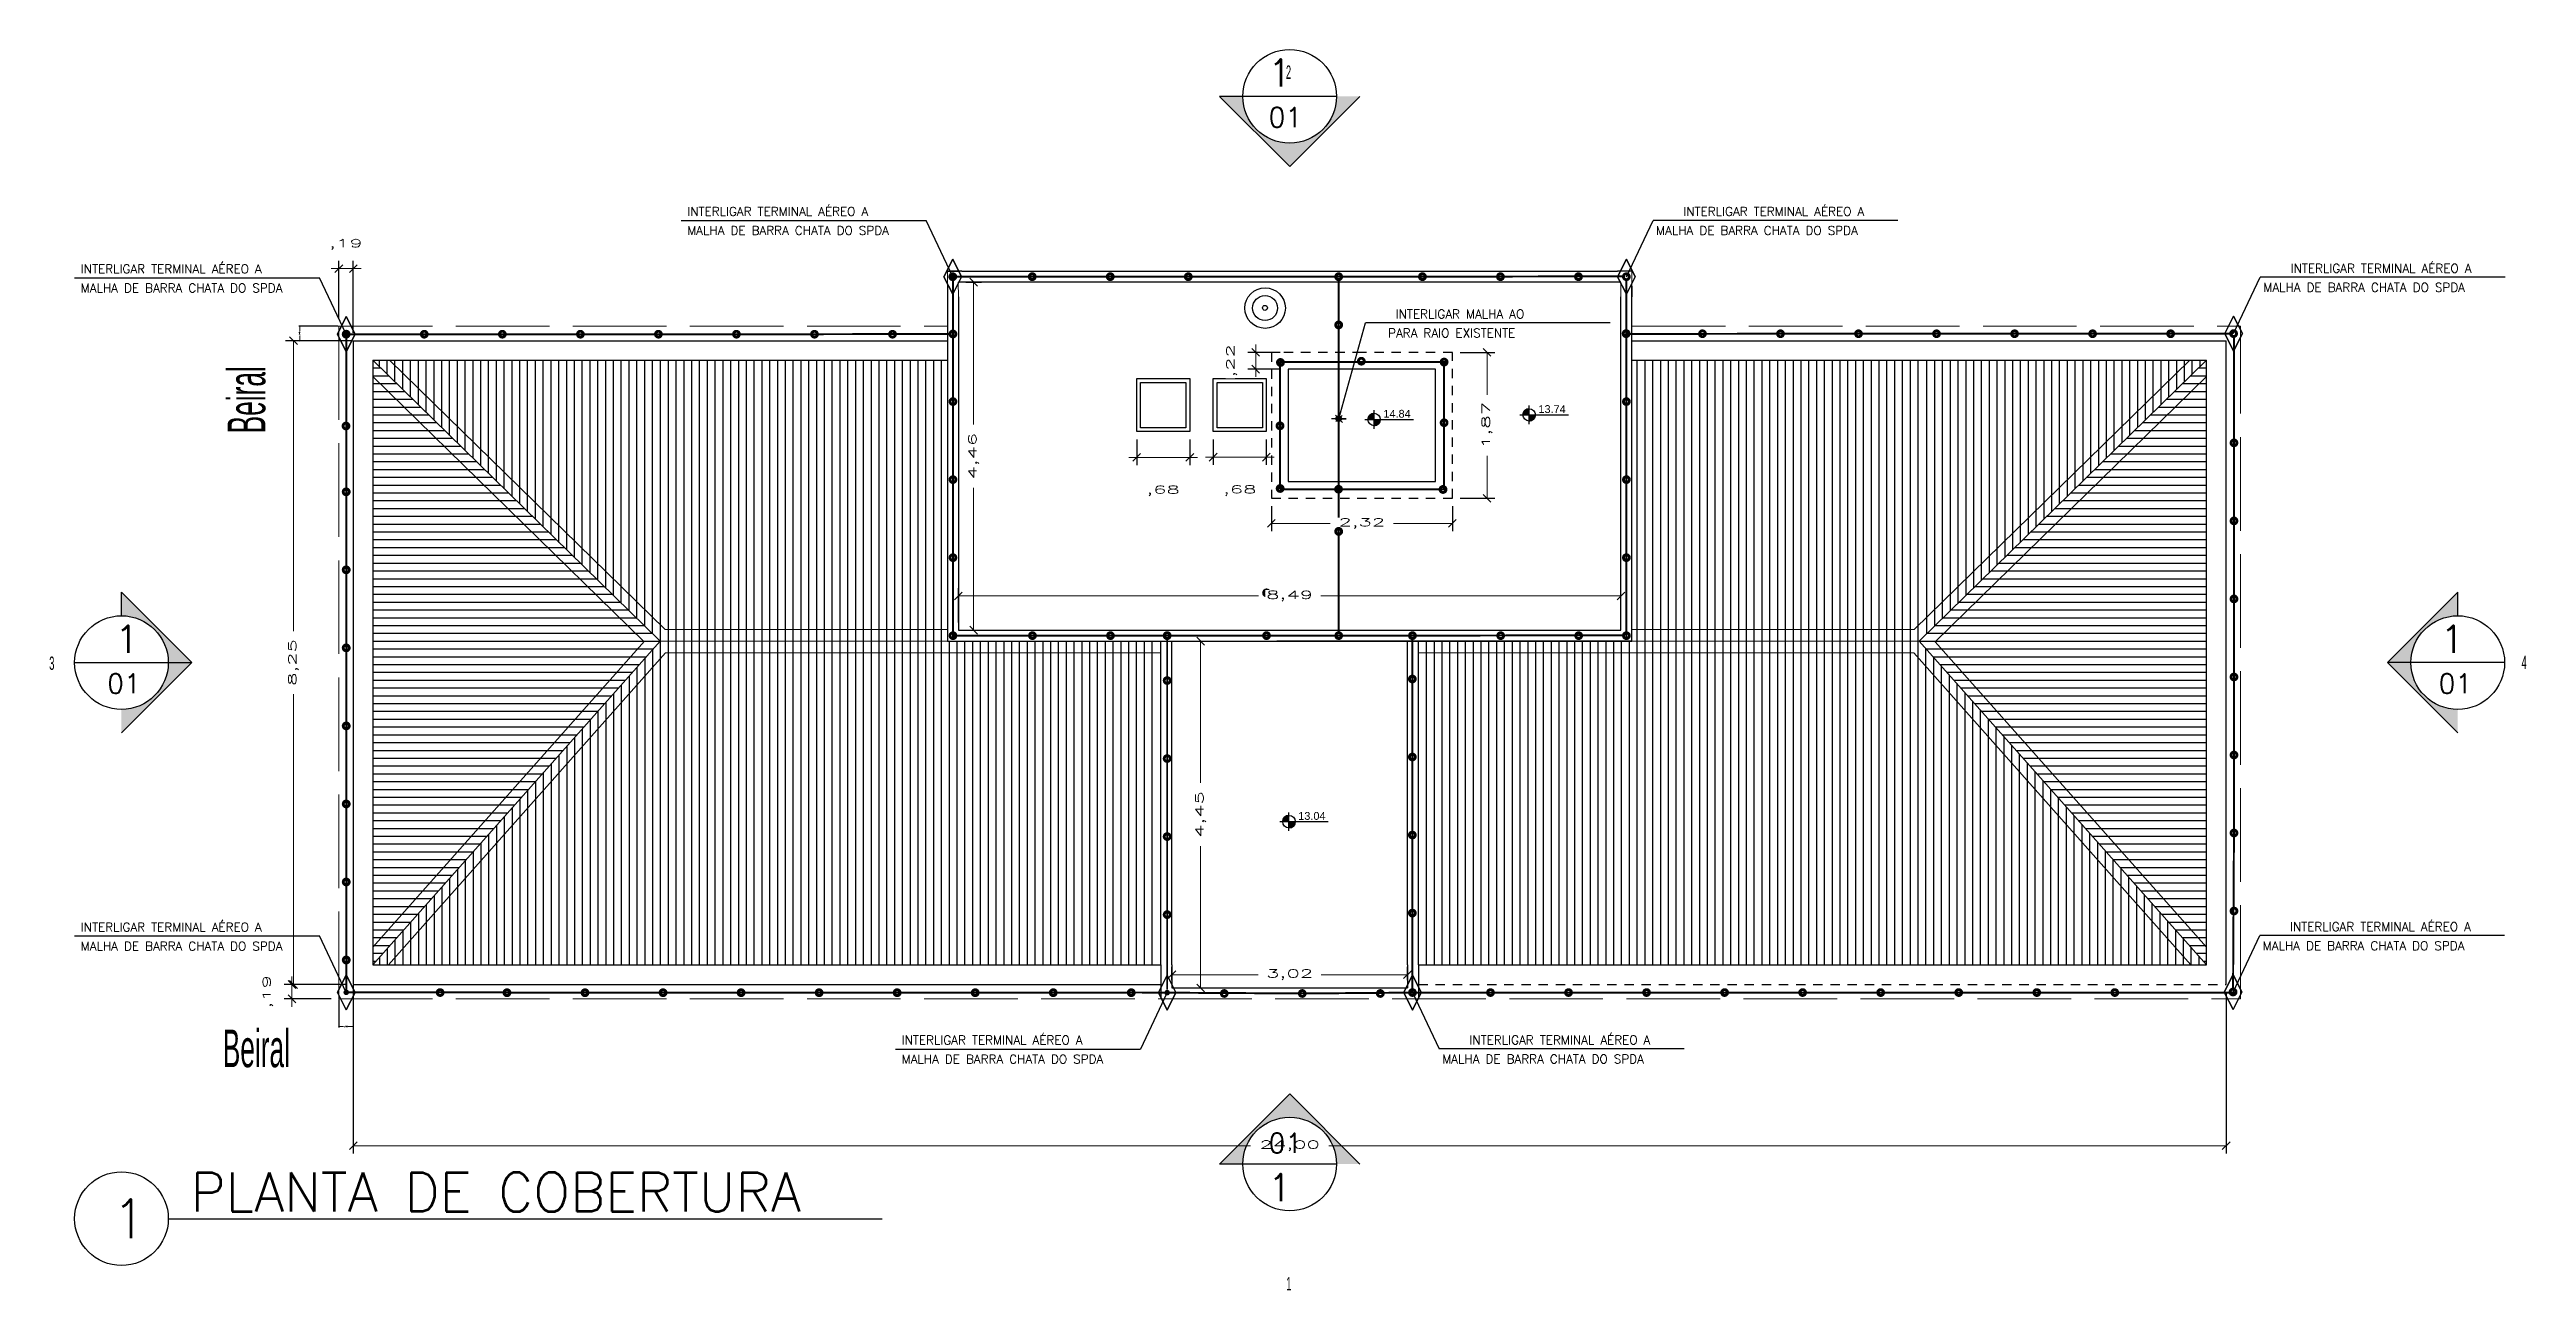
# Model space of a CAD drawing. Extents: x 0 to 11638, y -6007 to 0.
# Drawn here: x 10225.81 to 10257.55, y -3550.44 to -3534.54 of the extents above; entities that cross this region are included whole.
import ezdxf

# ---------------------------------------------------------------- set-up
doc = ezdxf.new("R2010")
doc.units = 0
doc.linetypes.add('ACAD_ISO02W100', pattern=[15, 12, -3])
doc.linetypes.add('CONTINUO', pattern=[0])
doc.layers.get('0').update_dxf_attribs({"linetype": 'CONTINUOUS'})
doc.layers.get('Defpoints').update_dxf_attribs({"linetype": 'CONTINUOUS'})
for name, color, linetype in [('ARQ - Cotas', 1, 'CONTINUOUS'), ('ELE-BARRA CHATA ALUMÍNIO', 140, 'CONTINUOUS'), ('ELE-FIAÇÃO1', 7, 'CONTINUOUS'), ('ELE-REBITE', 135, 'CONTINUOUS'), ('ELE-TERMINAL AÉREO', 171, 'CONTINUOUS'), ('ELE-TEXTOS', 7, 'CONTINUOUS')]:
    doc.layers.add(name, color=color, linetype=linetype)
doc.layers.add('ARQ - Esquadrias', color=1, linetype='CONTINUOUS', lineweight=9)
doc.layers.add('ELE-FIXADOR GELCAM', color=160, linetype='CONTINUOUS', lineweight=20)
doc.styles.add('Annotative', font='arial.ttf', dxfattribs={"width": 0.5})
doc.styles.add('ARIAL', font='arial.ttf')
doc.styles.add('COTA', font='romans.shx', dxfattribs={"width": 2})
doc.styles.add('ROMANS', font='romans.shx', dxfattribs={"height": 0.3})
doc.dimstyles.new('COTA-COMLINHA', dxfattribs={"dimtxt": 0.001, "dimasz": 0.001, "dimexe": 0.001, "dimexo": 0.001, "dimgap": 0.001, "dimtad": 0, "dimzin": 4, "dimtxsty": 'COTA', "dimblk": 'OBLIQUE', "dimcen": 0.001, "dimclrd": 2, "dimclre": 2, "dimclrt": 2, "dimazin": 0, "dimtfac": 1, "dimtmove": 2, "dimatfit": 0, "dimldrblk": 'OBLIQUE', "dimfxl": 1, "dimtfill": 1, "dimtfillclr": 2, "dimlwd": -1, "dimarcsym": 0})

msp = doc.modelspace()

# ---------------------------------------------------------------- texts
at = {"lineweight": -2, "style": 'ROMANS'}
for s, width, insert, char_height, attachment_point in [('1', 2.4, (10241.722, -3534.664), 0.35, 3), ('01', 2.4, (10241.859, -3535.283), 0.25, 3), ('1', 2.4, (10226.65, -3541.92), 0.35, 1), ('1', 2.4, (10256.749, -3541.92), 0.35, 3), ('01', 2.4, (10226.548, -3542.54), 0.25, 1), ('01', 2.4, (10256.852, -3542.54), 0.25, 3), ('PLANTA DE COBERTURA', 15.14067, (10227.614, -3548.932), 0.5, 1), ('1', 2.4, (10241.722, -3549.299), 0.35, 9), ('1', 0.78764, (10226.613, -3549.274), 0.5, 1)]:
    msp.add_mtext_dynamic_manual_height_columns(s, width=width, gutter_width=1500, heights=[0], dxfattribs=dict(at, insert=insert, char_height=char_height, attachment_point=attachment_point))
at = {"char_height": 0.172, "attachment_point": 1, "style": 'Annotative'}
for s, insert, width in [('2', (10241.652, -3534.744), 0.09242), ('3', (10225.804, -3542.319), 0.17165), ('4', (10257.486, -3542.308), 0.09242), ('1', (10241.656, -3550.271), 0.09242)]:
    msp.add_mtext(s, dxfattribs=dict(at, insert=insert, width=width))
at = {"layer": 'ARQ - Cotas', "char_height": 0.1, "attachment_point": 7, "line_spacing_factor": 0.970891, "style": 'ARIAL'}
for s, insert in [('13.74', (10244.888, -3539.199, 1.9)), ('14.84', (10242.901, -3539.259, 1.9)), ('13.04', (10241.81, -3544.413))]:
    msp.add_mtext(s, dxfattribs=dict(at, insert=insert))
at = {"layer": 'ELE-FIXADOR GELCAM', "color": 252, "ltscale": 0.1, "true_color": 0x939598, "insert": (10227.287, -3539.459), "char_height": 0.4823, "width": 0.04655, "attachment_point": 1, "rotation": 90, "style": 'Annotative'}
msp.add_mtext('\\PBeiral', dxfattribs=at)
at = {"layer": 'ELE-FIXADOR GELCAM', "color": 252, "ltscale": 0.1, "true_color": 0x939598, "insert": (10228.028, -3546.295), "char_height": 0.4823, "width": 0.04655, "attachment_point": 1, "style": 'Annotative'}
msp.add_mtext('\\PBeiral', dxfattribs=at)
at = {"layer": 'ELE-TEXTOS', "style": 'ROMANS'}
for s, p in [('INTERLIGAR TERMINAL AÉREO A', (10233.98, -3536.671)), ('INTERLIGAR TERMINAL AÉREO A', (10246.744, -3536.671)), ('MALHA DE BARRA CHATA DO SPDA', (10233.98, -3536.915)), ('MALHA DE BARRA CHATA DO SPDA', (10246.396, -3536.915)), ('INTERLIGAR TERMINAL AÉREO A', (10226.208, -3537.407)), ('INTERLIGAR TERMINAL AÉREO A', (10254.526, -3537.4)), ('MALHA DE BARRA CHATA DO SPDA', (10226.208, -3537.652)), ('MALHA DE BARRA CHATA DO SPDA', (10254.177, -3537.644)), ('   PARA RAIO EXISTENTE', (10242.71, -3538.229)), ('INTERLIGAR MALHA AO', (10243.058, -3537.985)), ('INTERLIGAR TERMINAL AÉREO A', (10226.208, -3545.842)), ('INTERLIGAR TERMINAL AÉREO A', (10254.518, -3545.837)), ('MALHA DE BARRA CHATA DO SPDA', (10226.208, -3546.087)), ('MALHA DE BARRA CHATA DO SPDA', (10254.17, -3546.082)), ('INTERLIGAR TERMINAL AÉREO A', (10236.727, -3547.29)), ('INTERLIGAR TERMINAL AÉREO A', (10244.003, -3547.289)), ('MALHA DE BARRA CHATA DO SPDA', (10236.727, -3547.535)), ('MALHA DE BARRA CHATA DO SPDA', (10243.655, -3547.533))]:
    msp.add_text(s, height=0.1125, dxfattribs=at).set_placement(p)

# ---------------------------------------------------------------- blocks, each defined once
blk = doc.blocks.new('_Oblique')
at = {"layer": 'ARQ - Esquadrias', "color": 0, "lineweight": -2}
blk.add_line((-0.5, -0.5), (0.5, 0.5), dxfattribs=at)
blk = doc.blocks.new('*D856')
at = {"layer": 'Defpoints', "color": 0, "lineweight": -2, "ltscale": 0.1, "transparency": 16777216}
for p in [(10229.515, -3538.086), (10229.7, -3538.271)]:
    blk.add_point(p, dxfattribs=at)
at = {"layer": 'ELE-FIXADOR GELCAM', "color": 2, "lineweight": -2, "ltscale": 0.1, "transparency": 16777216}
for p, q in [((10229.505, -3538.086), (10229.004, -3538.086)), ((10229.69, -3538.271), (10229.004, -3538.271))]:
    blk.add_line(p, q, dxfattribs=at)
at = {"layer": 'ELE-FIXADOR GELCAM', "color": 2, "ltscale": 0.1, "transparency": 16777216}
for p, q in [((10229.014, -3538.086), (10229.014, -3538.149)), ((10229.014, -3538.271), (10229.014, -3538.209))]:
    blk.add_line(p, q, dxfattribs=at)
at = {"layer": 'ELE-FIXADOR GELCAM', "color": 2, "ltscale": 0.1, "transparency": 16777216, "xscale": 0.01, "yscale": 0.01, "zscale": 0.01}
for p, rotation in [((10229.014, -3538.086), 90), ((10229.014, -3538.271), 270)]:
    blk.add_blockref('_Oblique', p, dxfattribs=dict(at, rotation=rotation))
at = {"layer": 'ELE-FIXADOR GELCAM', "color": 2, "ltscale": 0.1, "transparency": 16777216, "insert": (10229.014, -3538.179), "char_height": 0.01, "attachment_point": 5, "rotation": 90, "style": 'COTA', "bg_fill": 3, "box_fill_scale": 1.1, "bg_fill_color": 9, "bg_fill_true_color": 13158600, "bg_fill_transparency": 0}
blk.add_mtext(',19', dxfattribs=at)
at = {"layer": 'Defpoints', "color": 0, "lineweight": -2, "ltscale": 0.1, "transparency": 16777216}
blk.add_point((10229.014, -3538.086), dxfattribs=at)
blk = doc.blocks.new('*D857')
at = {"layer": 'Defpoints', "color": 0, "lineweight": -2, "ltscale": 0.1, "transparency": 16777216}
for p in [(10229.515, -3546.706), (10229.7, -3546.521)]:
    blk.add_point(p, dxfattribs=at)
at = {"layer": 'ELE-FIXADOR GELCAM', "color": 2, "lineweight": -2, "ltscale": 0.1, "transparency": 16777216}
for p, q in [((10229.515, -3546.716), (10229.515, -3547.072)), ((10229.7, -3546.531), (10229.7, -3547.072))]:
    blk.add_line(p, q, dxfattribs=at)
at = {"layer": 'ELE-FIXADOR GELCAM', "color": 2, "ltscale": 0.1, "transparency": 16777216}
for p, q in [((10229.515, -3547.062), (10229.577, -3547.062)), ((10229.7, -3547.062), (10229.637, -3547.062))]:
    blk.add_line(p, q, dxfattribs=at)
at = {"layer": 'ELE-FIXADOR GELCAM', "color": 2, "ltscale": 0.1, "transparency": 16777216, "xscale": 0.01, "yscale": 0.01, "zscale": 0.01, "rotation": 180}
blk.add_blockref('_Oblique', (10229.515, -3547.062), dxfattribs=at)
at = {"layer": 'ELE-FIXADOR GELCAM', "color": 2, "ltscale": 0.1, "transparency": 16777216, "xscale": 0.01, "yscale": 0.01, "zscale": 0.01}
blk.add_blockref('_Oblique', (10229.7, -3547.062), dxfattribs=at)
at = {"layer": 'ELE-FIXADOR GELCAM', "color": 2, "ltscale": 0.1, "transparency": 16777216, "insert": (10229.607, -3547.062), "char_height": 0.01, "attachment_point": 5, "style": 'COTA', "bg_fill": 3, "box_fill_scale": 1.1, "bg_fill_color": 9, "bg_fill_true_color": 13158600, "bg_fill_transparency": 0}
blk.add_mtext(',19', dxfattribs=at)
at = {"layer": 'Defpoints', "color": 0, "lineweight": -2, "ltscale": 0.1, "transparency": 16777216}
blk.add_point((10229.515, -3547.062), dxfattribs=at)
blk = doc.blocks.new('*D870')
at = {"layer": 'Defpoints', "color": 0, "lineweight": -2, "ltscale": 0.01, "transparency": 16777216}
for p in [(10228.915, -3546.706), (10229.515, -3546.706), (10229.7, -3546.521)]:
    blk.add_point(p, dxfattribs=at)
at = {"layer": 'ELE-FIXADOR GELCAM', "color": 2, "lineweight": -2, "ltscale": 0.01, "transparency": 16777216}
for p, q in [((10229.6, -3546.521), (10228.815, -3546.521)), ((10229.415, -3546.706), (10228.815, -3546.706))]:
    blk.add_line(p, q, dxfattribs=at)
at = {"layer": 'ELE-FIXADOR GELCAM', "color": 2, "ltscale": 0.01, "transparency": 16777216}
for p, q in [((10228.915, -3546.521), (10228.915, -3546.421)), ((10228.915, -3546.521), (10228.915, -3546.706)), ((10228.915, -3546.706), (10228.915, -3546.806))]:
    blk.add_line(p, q, dxfattribs=at)
at = {"layer": 'ELE-FIXADOR GELCAM', "color": 2, "ltscale": 0.01, "transparency": 16777216, "xscale": 0.1, "yscale": 0.1, "zscale": 0.1}
for p, rotation in [((10228.915, -3546.521), 270), ((10228.915, -3546.706), 90)]:
    blk.add_blockref('_Oblique', p, dxfattribs=dict(at, rotation=rotation))
at = {"layer": 'ELE-FIXADOR GELCAM', "color": 2, "lineweight": -3, "ltscale": 0.01, "transparency": 16777216, "insert": (10228.605, -3546.614), "char_height": 0.1, "attachment_point": 5, "rotation": 90, "style": 'COTA', "bg_fill": 3, "box_fill_scale": 1.1, "bg_fill_color": 9, "bg_fill_true_color": 13158600, "bg_fill_transparency": 0}
blk.add_mtext(',19', dxfattribs=at)
blk = doc.blocks.new('*D871')
at = {"layer": 'Defpoints', "color": 0, "lineweight": -2, "ltscale": 0.01, "transparency": 16777216}
for p in [(10229.515, -3537.347), (10229.515, -3538.086), (10229.7, -3538.271)]:
    blk.add_point(p, dxfattribs=at)
at = {"layer": 'ELE-FIXADOR GELCAM', "color": 2, "ltscale": 0.01, "transparency": 16777216}
for p, q in [((10229.515, -3537.347), (10229.415, -3537.347)), ((10229.7, -3537.347), (10229.515, -3537.347)), ((10229.7, -3537.347), (10229.8, -3537.347))]:
    blk.add_line(p, q, dxfattribs=at)
at = {"layer": 'ELE-FIXADOR GELCAM', "color": 2, "lineweight": -2, "ltscale": 0.01, "transparency": 16777216}
for p, q in [((10229.515, -3537.986), (10229.515, -3537.247)), ((10229.7, -3538.171), (10229.7, -3537.247))]:
    blk.add_line(p, q, dxfattribs=at)
at = {"layer": 'ELE-FIXADOR GELCAM', "color": 2, "ltscale": 0.01, "transparency": 16777216, "xscale": 0.1, "yscale": 0.1, "zscale": 0.1}
blk.add_blockref('_Oblique', (10229.515, -3537.347), dxfattribs=at)
at = {"layer": 'ELE-FIXADOR GELCAM', "color": 2, "ltscale": 0.01, "transparency": 16777216, "xscale": 0.1, "yscale": 0.1, "zscale": 0.1, "rotation": 180}
blk.add_blockref('_Oblique', (10229.7, -3537.347), dxfattribs=at)
at = {"layer": 'ELE-FIXADOR GELCAM', "color": 2, "lineweight": -3, "ltscale": 0.01, "transparency": 16777216, "insert": (10229.607, -3537.037), "char_height": 0.1, "attachment_point": 5, "style": 'COTA', "bg_fill": 3, "box_fill_scale": 1.1, "bg_fill_color": 9, "bg_fill_true_color": 13158600, "bg_fill_transparency": 0}
blk.add_mtext(',19', dxfattribs=at)
blk = doc.blocks.new('*D872')
at = {"layer": 'Defpoints', "color": 0, "lineweight": -2, "ltscale": 0.01, "transparency": 16777216}
for p in [(10228.934, -3538.271), (10229.7, -3538.271), (10229.7, -3546.521)]:
    blk.add_point(p, dxfattribs=at)
at = {"layer": 'ELE-FIXADOR GELCAM', "color": 2, "lineweight": -2, "ltscale": 0.01, "transparency": 16777216}
for p, q in [((10229.6, -3538.271), (10228.834, -3538.271)), ((10229.6, -3546.521), (10228.834, -3546.521))]:
    blk.add_line(p, q, dxfattribs=at)
at = {"layer": 'ELE-FIXADOR GELCAM', "color": 2, "ltscale": 0.01, "transparency": 16777216}
for p, q in [((10228.934, -3538.271), (10228.934, -3541.992)), ((10228.934, -3546.521), (10228.934, -3542.801))]:
    blk.add_line(p, q, dxfattribs=at)
at = {"layer": 'ELE-FIXADOR GELCAM', "color": 2, "ltscale": 0.01, "transparency": 16777216, "xscale": 0.1, "yscale": 0.1, "zscale": 0.1}
for p, rotation in [((10228.934, -3538.271), 90), ((10228.934, -3546.521), 270)]:
    blk.add_blockref('_Oblique', p, dxfattribs=dict(at, rotation=rotation))
at = {"layer": 'ELE-FIXADOR GELCAM', "color": 2, "lineweight": -3, "ltscale": 0.01, "transparency": 16777216, "insert": (10228.934, -3542.396), "char_height": 0.1, "attachment_point": 5, "rotation": 90, "style": 'COTA', "bg_fill": 3, "box_fill_scale": 1.1, "bg_fill_color": 9, "bg_fill_true_color": 13158600, "bg_fill_transparency": 0}
blk.add_mtext('8,25', dxfattribs=at)
blk = doc.blocks.new('*D873')
at = {"layer": 'Defpoints', "color": 0, "lineweight": -2, "ltscale": 0.01, "transparency": 16777216}
for p in [(10229.7, -3546.521), (10253.7, -3546.521), (10229.7, -3548.588)]:
    blk.add_point(p, dxfattribs=at)
at = {"layer": 'ELE-FIXADOR GELCAM', "color": 2, "lineweight": -2, "ltscale": 0.01, "transparency": 16777216}
for p, q in [((10229.7, -3546.621), (10229.7, -3548.688)), ((10253.7, -3546.621), (10253.7, -3548.688))]:
    blk.add_line(p, q, dxfattribs=at)
at = {"layer": 'ELE-FIXADOR GELCAM', "color": 2, "ltscale": 0.01, "transparency": 16777216}
for p, q in [((10229.7, -3548.588), (10241.2, -3548.588)), ((10253.7, -3548.588), (10242.2, -3548.588))]:
    blk.add_line(p, q, dxfattribs=at)
at = {"layer": 'ELE-FIXADOR GELCAM', "color": 2, "ltscale": 0.01, "transparency": 16777216, "xscale": 0.1, "yscale": 0.1, "zscale": 0.1, "rotation": 180}
blk.add_blockref('_Oblique', (10229.7, -3548.588), dxfattribs=at)
at = {"layer": 'ELE-FIXADOR GELCAM', "color": 2, "ltscale": 0.01, "transparency": 16777216, "xscale": 0.1, "yscale": 0.1, "zscale": 0.1}
blk.add_blockref('_Oblique', (10253.7, -3548.588), dxfattribs=at)
at = {"layer": 'ELE-FIXADOR GELCAM', "color": 2, "lineweight": -3, "ltscale": 0.01, "transparency": 16777216, "insert": (10241.7, -3548.588), "char_height": 0.1, "attachment_point": 5, "style": 'COTA', "bg_fill": 3, "box_fill_scale": 1.1, "bg_fill_color": 9, "bg_fill_true_color": 13158600, "bg_fill_transparency": 0}
blk.add_mtext('24,00', dxfattribs=at)
blk = doc.blocks.new('*D874')
at = {"layer": 'Defpoints', "color": 0, "lineweight": -2, "ltscale": 0.01, "transparency": 16777216}
for p in [(10243.21, -3546.396), (10240.19, -3546.566), (10243.21, -3546.566)]:
    blk.add_point(p, dxfattribs=at)
at = {"layer": 'ELE-FIXADOR GELCAM', "color": 2, "lineweight": -2, "ltscale": 0.01, "transparency": 16777216}
for p, q in [((10240.19, -3546.466), (10240.19, -3546.296)), ((10243.21, -3546.466), (10243.21, -3546.296))]:
    blk.add_line(p, q, dxfattribs=at)
at = {"layer": 'ELE-FIXADOR GELCAM', "color": 2, "ltscale": 0.01, "transparency": 16777216}
for p, q in [((10240.19, -3546.396), (10241.295, -3546.396)), ((10243.21, -3546.396), (10242.105, -3546.396))]:
    blk.add_line(p, q, dxfattribs=at)
at = {"layer": 'ELE-FIXADOR GELCAM', "color": 2, "ltscale": 0.01, "transparency": 16777216, "xscale": 0.1, "yscale": 0.1, "zscale": 0.1, "rotation": 180}
blk.add_blockref('_Oblique', (10240.19, -3546.396), dxfattribs=at)
at = {"layer": 'ELE-FIXADOR GELCAM', "color": 2, "ltscale": 0.01, "transparency": 16777216, "xscale": 0.1, "yscale": 0.1, "zscale": 0.1}
blk.add_blockref('_Oblique', (10243.21, -3546.396), dxfattribs=at)
at = {"layer": 'ELE-FIXADOR GELCAM', "color": 2, "lineweight": -3, "ltscale": 0.01, "transparency": 16777216, "insert": (10241.7, -3546.396), "char_height": 0.1, "attachment_point": 5, "style": 'COTA', "bg_fill": 3, "box_fill_scale": 1.1, "bg_fill_color": 9, "bg_fill_true_color": 13158600, "bg_fill_transparency": 0}
blk.add_mtext('3,02', dxfattribs=at)
blk = doc.blocks.new('*D875')
at = {"layer": 'Defpoints', "color": 0, "lineweight": -2, "ltscale": 0.01, "transparency": 16777216}
for p in [(10240.19, -3542.121), (10240.559, -3542.121), (10240.19, -3546.566)]:
    blk.add_point(p, dxfattribs=at)
at = {"layer": 'ELE-FIXADOR GELCAM', "color": 2, "lineweight": -2, "ltscale": 0.01, "transparency": 16777216}
for p, q in [((10240.29, -3542.121), (10240.659, -3542.121)), ((10240.29, -3546.566), (10240.659, -3546.566))]:
    blk.add_line(p, q, dxfattribs=at)
at = {"layer": 'ELE-FIXADOR GELCAM', "color": 2, "ltscale": 0.01, "transparency": 16777216}
for p, q in [((10240.559, -3542.121), (10240.559, -3543.939)), ((10240.559, -3546.566), (10240.559, -3544.749))]:
    blk.add_line(p, q, dxfattribs=at)
at = {"layer": 'ELE-FIXADOR GELCAM', "color": 2, "ltscale": 0.01, "transparency": 16777216, "xscale": 0.1, "yscale": 0.1, "zscale": 0.1}
for p, rotation in [((10240.559, -3542.121), 90), ((10240.559, -3546.566), 270)]:
    blk.add_blockref('_Oblique', p, dxfattribs=dict(at, rotation=rotation))
at = {"layer": 'ELE-FIXADOR GELCAM', "color": 2, "lineweight": -3, "ltscale": 0.01, "transparency": 16777216, "insert": (10240.559, -3544.344), "char_height": 0.1, "attachment_point": 5, "rotation": 90, "style": 'COTA', "bg_fill": 3, "box_fill_scale": 1.1, "bg_fill_color": 9, "bg_fill_true_color": 13158600, "bg_fill_transparency": 0}
blk.add_mtext('4,45', dxfattribs=at)
blk = doc.blocks.new('*D876')
at = {"layer": 'Defpoints', "color": 0, "lineweight": -2, "ltscale": 0.01, "transparency": 16777216}
for p in [(10245.945, -3541.543), (10237.455, -3541.981), (10245.945, -3541.981)]:
    blk.add_point(p, dxfattribs=at)
at = {"layer": 'ELE-FIXADOR GELCAM', "color": 2, "lineweight": -2, "ltscale": 0.01, "transparency": 16777216}
for p, q in [((10237.455, -3541.881), (10237.455, -3541.443)), ((10245.945, -3541.881), (10245.945, -3541.443))]:
    blk.add_line(p, q, dxfattribs=at)
at = {"layer": 'ELE-FIXADOR GELCAM', "color": 2, "ltscale": 0.01, "transparency": 16777216}
for p, q in [((10237.455, -3541.543), (10241.3, -3541.543)), ((10245.945, -3541.543), (10242.1, -3541.543))]:
    blk.add_line(p, q, dxfattribs=at)
at = {"layer": 'ELE-FIXADOR GELCAM', "color": 2, "ltscale": 0.01, "transparency": 16777216, "xscale": 0.1, "yscale": 0.1, "zscale": 0.1, "rotation": 180}
blk.add_blockref('_Oblique', (10237.455, -3541.543), dxfattribs=at)
at = {"layer": 'ELE-FIXADOR GELCAM', "color": 2, "ltscale": 0.01, "transparency": 16777216, "xscale": 0.1, "yscale": 0.1, "zscale": 0.1}
blk.add_blockref('_Oblique', (10245.945, -3541.543), dxfattribs=at)
at = {"layer": 'ELE-FIXADOR GELCAM', "color": 2, "lineweight": -3, "ltscale": 0.01, "transparency": 16777216, "insert": (10241.7, -3541.543), "char_height": 0.1, "attachment_point": 5, "style": 'COTA', "bg_fill": 3, "box_fill_scale": 1.1, "bg_fill_color": 9, "bg_fill_true_color": 13158600, "bg_fill_transparency": 0}
blk.add_mtext('8,49', dxfattribs=at)
blk = doc.blocks.new('*D877')
at = {"layer": 'Defpoints', "color": 0, "lineweight": -2, "ltscale": 0.01, "transparency": 16777216}
for p in [(10237.45, -3537.521), (10237.455, -3541.981), (10237.65, -3541.981)]:
    blk.add_point(p, dxfattribs=at)
at = {"layer": 'ELE-FIXADOR GELCAM', "color": 2, "lineweight": -2, "ltscale": 0.01, "transparency": 16777216}
for p, q in [((10237.55, -3537.521), (10237.75, -3537.521)), ((10237.555, -3541.981), (10237.75, -3541.981))]:
    blk.add_line(p, q, dxfattribs=at)
at = {"layer": 'ELE-FIXADOR GELCAM', "color": 2, "ltscale": 0.01, "transparency": 16777216}
for p, q in [((10237.65, -3537.521), (10237.65, -3539.347)), ((10237.65, -3541.981), (10237.65, -3540.156))]:
    blk.add_line(p, q, dxfattribs=at)
at = {"layer": 'ELE-FIXADOR GELCAM', "color": 2, "ltscale": 0.01, "transparency": 16777216, "xscale": 0.1, "yscale": 0.1, "zscale": 0.1}
for p, rotation in [((10237.65, -3537.521), 90), ((10237.65, -3541.981), 270)]:
    blk.add_blockref('_Oblique', p, dxfattribs=dict(at, rotation=rotation))
at = {"layer": 'ELE-FIXADOR GELCAM', "color": 2, "lineweight": -3, "ltscale": 0.01, "transparency": 16777216, "insert": (10237.65, -3539.751), "char_height": 0.1, "attachment_point": 5, "rotation": 90, "style": 'COTA', "bg_fill": 3, "box_fill_scale": 1.1, "bg_fill_color": 9, "bg_fill_true_color": 13158600, "bg_fill_transparency": 0}
blk.add_mtext('4,46', dxfattribs=at)
blk = doc.blocks.new('*D878')
at = {"layer": 'Defpoints', "color": 0, "lineweight": -2, "ltscale": 0.01, "transparency": 16777216}
for p in [(10241.465, -3540.291), (10243.785, -3540.291), (10243.785, -3540.613)]:
    blk.add_point(p, dxfattribs=at)
at = {"layer": 'ELE-FIXADOR GELCAM', "color": 2, "lineweight": -2, "ltscale": 0.01, "transparency": 16777216}
for p, q in [((10241.465, -3540.391), (10241.465, -3540.713)), ((10243.785, -3540.391), (10243.785, -3540.713))]:
    blk.add_line(p, q, dxfattribs=at)
at = {"layer": 'ELE-FIXADOR GELCAM', "color": 2, "ltscale": 0.01, "transparency": 16777216}
for p, q in [((10241.465, -3540.613), (10242.22, -3540.613)), ((10243.785, -3540.613), (10243.03, -3540.613))]:
    blk.add_line(p, q, dxfattribs=at)
at = {"layer": 'ELE-FIXADOR GELCAM', "color": 2, "ltscale": 0.01, "transparency": 16777216, "xscale": 0.1, "yscale": 0.1, "zscale": 0.1, "rotation": 180}
blk.add_blockref('_Oblique', (10241.465, -3540.613), dxfattribs=at)
at = {"layer": 'ELE-FIXADOR GELCAM', "color": 2, "ltscale": 0.01, "transparency": 16777216, "xscale": 0.1, "yscale": 0.1, "zscale": 0.1}
blk.add_blockref('_Oblique', (10243.785, -3540.613), dxfattribs=at)
at = {"layer": 'ELE-FIXADOR GELCAM', "color": 2, "lineweight": -3, "ltscale": 0.01, "transparency": 16777216, "insert": (10242.625, -3540.613), "char_height": 0.1, "attachment_point": 5, "style": 'COTA', "bg_fill": 3, "box_fill_scale": 1.1, "bg_fill_color": 9, "bg_fill_true_color": 13158600, "bg_fill_transparency": 0}
blk.add_mtext('2,32', dxfattribs=at)
blk = doc.blocks.new('*D879')
at = {"layer": 'Defpoints', "color": 0, "lineweight": -2, "ltscale": 0.01, "transparency": 16777216}
for p in [(10243.785, -3538.421), (10244.229, -3538.421), (10243.785, -3540.291)]:
    blk.add_point(p, dxfattribs=at)
at = {"layer": 'ELE-FIXADOR GELCAM', "color": 2, "lineweight": -2, "ltscale": 0.01, "transparency": 16777216}
for p, q in [((10243.885, -3538.421), (10244.329, -3538.421)), ((10243.885, -3540.291), (10244.329, -3540.291))]:
    blk.add_line(p, q, dxfattribs=at)
at = {"layer": 'ELE-FIXADOR GELCAM', "color": 2, "ltscale": 0.01, "transparency": 16777216}
for p, q in [((10244.229, -3538.421), (10244.229, -3538.966)), ((10244.229, -3540.291), (10244.229, -3539.747))]:
    blk.add_line(p, q, dxfattribs=at)
at = {"layer": 'ELE-FIXADOR GELCAM', "color": 2, "ltscale": 0.01, "transparency": 16777216, "xscale": 0.1, "yscale": 0.1, "zscale": 0.1}
for p, rotation in [((10244.229, -3538.421), 90), ((10244.229, -3540.291), 270)]:
    blk.add_blockref('_Oblique', p, dxfattribs=dict(at, rotation=rotation))
at = {"layer": 'ELE-FIXADOR GELCAM', "color": 2, "lineweight": -3, "ltscale": 0.01, "transparency": 16777216, "insert": (10244.229, -3539.356), "char_height": 0.1, "attachment_point": 5, "rotation": 90, "style": 'COTA', "bg_fill": 3, "box_fill_scale": 1.1, "bg_fill_color": 9, "bg_fill_true_color": 13158600, "bg_fill_transparency": 0}
blk.add_mtext('1,87', dxfattribs=at)
blk = doc.blocks.new('*D880')
at = {"layer": 'Defpoints', "color": 0, "lineweight": -2, "ltscale": 0.01, "transparency": 16777216}
for p in [(10241.265, -3538.421), (10241.68, -3538.421), (10241.68, -3538.636)]:
    blk.add_point(p, dxfattribs=at)
at = {"layer": 'ELE-FIXADOR GELCAM', "color": 2, "lineweight": -2, "ltscale": 0.01, "transparency": 16777216}
for p, q in [((10241.58, -3538.421), (10241.165, -3538.421)), ((10241.58, -3538.636), (10241.165, -3538.636))]:
    blk.add_line(p, q, dxfattribs=at)
at = {"layer": 'ELE-FIXADOR GELCAM', "color": 2, "ltscale": 0.01, "transparency": 16777216}
for p, q in [((10241.265, -3538.421), (10241.265, -3538.321)), ((10241.265, -3538.636), (10241.265, -3538.421)), ((10241.265, -3538.636), (10241.265, -3538.736))]:
    blk.add_line(p, q, dxfattribs=at)
at = {"layer": 'ELE-FIXADOR GELCAM', "color": 2, "ltscale": 0.01, "transparency": 16777216, "xscale": 0.1, "yscale": 0.1, "zscale": 0.1}
for p, rotation in [((10241.265, -3538.421), 270), ((10241.265, -3538.636), 90)]:
    blk.add_blockref('_Oblique', p, dxfattribs=dict(at, rotation=rotation))
at = {"layer": 'ELE-FIXADOR GELCAM', "color": 2, "lineweight": -3, "ltscale": 0.01, "transparency": 16777216, "insert": (10240.956, -3538.529), "char_height": 0.1, "attachment_point": 5, "rotation": 90, "style": 'COTA', "bg_fill": 3, "box_fill_scale": 1.1, "bg_fill_color": 9, "bg_fill_true_color": 13158600, "bg_fill_transparency": 0}
blk.add_mtext(',22', dxfattribs=at)
blk = doc.blocks.new('*D881')
at = {"layer": 'Defpoints', "color": 0, "lineweight": -2, "ltscale": 0.01, "transparency": 16777216}
for p in [(10240.72, -3539.436), (10241.4, -3539.436), (10240.72, -3539.763)]:
    blk.add_point(p, dxfattribs=at)
at = {"layer": 'ELE-FIXADOR GELCAM', "color": 2, "lineweight": -2, "ltscale": 0.01, "transparency": 16777216}
for p, q in [((10240.72, -3539.536), (10240.72, -3539.863)), ((10241.4, -3539.536), (10241.4, -3539.863))]:
    blk.add_line(p, q, dxfattribs=at)
at = {"layer": 'ELE-FIXADOR GELCAM', "color": 2, "ltscale": 0.01, "transparency": 16777216}
for p, q in [((10240.72, -3539.763), (10240.62, -3539.763)), ((10241.4, -3539.763), (10240.72, -3539.763)), ((10241.4, -3539.763), (10241.5, -3539.763))]:
    blk.add_line(p, q, dxfattribs=at)
at = {"layer": 'ELE-FIXADOR GELCAM', "color": 2, "ltscale": 0.01, "transparency": 16777216, "xscale": 0.1, "yscale": 0.1, "zscale": 0.1}
blk.add_blockref('_Oblique', (10240.72, -3539.763), dxfattribs=at)
at = {"layer": 'ELE-FIXADOR GELCAM', "color": 2, "ltscale": 0.01, "transparency": 16777216, "xscale": 0.1, "yscale": 0.1, "zscale": 0.1, "rotation": 180}
blk.add_blockref('_Oblique', (10241.4, -3539.763), dxfattribs=at)
at = {"layer": 'ELE-FIXADOR GELCAM', "color": 2, "lineweight": -3, "ltscale": 0.01, "transparency": 16777216, "insert": (10241.06, -3540.192), "char_height": 0.1, "attachment_point": 5, "style": 'COTA', "bg_fill": 3, "box_fill_scale": 1.1, "bg_fill_color": 9, "bg_fill_true_color": 13158600, "bg_fill_transparency": 0}
blk.add_mtext(',68', dxfattribs=at)
blk = doc.blocks.new('*D882')
at = {"layer": 'Defpoints', "color": 0, "lineweight": -2, "ltscale": 0.01, "transparency": 16777216}
for p in [(10239.74, -3539.436), (10240.42, -3539.436), (10239.74, -3539.766)]:
    blk.add_point(p, dxfattribs=at)
at = {"layer": 'ELE-FIXADOR GELCAM', "color": 2, "lineweight": -2, "ltscale": 0.01, "transparency": 16777216}
for p, q in [((10239.74, -3539.536), (10239.74, -3539.866)), ((10240.42, -3539.536), (10240.42, -3539.866))]:
    blk.add_line(p, q, dxfattribs=at)
at = {"layer": 'ELE-FIXADOR GELCAM', "color": 2, "ltscale": 0.01, "transparency": 16777216}
for p, q in [((10239.74, -3539.766), (10239.64, -3539.766)), ((10240.42, -3539.766), (10239.74, -3539.766)), ((10240.42, -3539.766), (10240.52, -3539.766))]:
    blk.add_line(p, q, dxfattribs=at)
at = {"layer": 'ELE-FIXADOR GELCAM', "color": 2, "ltscale": 0.01, "transparency": 16777216, "xscale": 0.1, "yscale": 0.1, "zscale": 0.1}
blk.add_blockref('_Oblique', (10239.74, -3539.766), dxfattribs=at)
at = {"layer": 'ELE-FIXADOR GELCAM', "color": 2, "ltscale": 0.01, "transparency": 16777216, "xscale": 0.1, "yscale": 0.1, "zscale": 0.1, "rotation": 180}
blk.add_blockref('_Oblique', (10240.42, -3539.766), dxfattribs=at)
at = {"layer": 'ELE-FIXADOR GELCAM', "color": 2, "lineweight": -3, "ltscale": 0.01, "transparency": 16777216, "insert": (10240.08, -3540.195), "char_height": 0.1, "attachment_point": 5, "style": 'COTA', "bg_fill": 3, "box_fill_scale": 1.1, "bg_fill_color": 9, "bg_fill_true_color": 13158600, "bg_fill_transparency": 0}
blk.add_mtext(',68', dxfattribs=at)

# ---------------------------------------------------------------- hatches: boundary and pattern name
at = {"lineweight": -2}
h = msp.add_hatch(color=256, dxfattribs=at)
h.dxf.hatch_style = 1
h.paths.add_polyline_path([(10241.7, -3536.04), (10240.8, -3535.14), (10241.1, -3535.14, 1), (10242.3, -3535.14), (10242.6, -3535.14)])
h = msp.add_hatch(color=256, dxfattribs=at)
h.dxf.hatch_style = 1
h.paths.add_polyline_path([(10227.63, -3542.396), (10226.73, -3541.496), (10226.73, -3541.796, -1), (10226.73, -3542.996), (10226.73, -3543.296)])
h = msp.add_hatch(color=256, dxfattribs=at)
h.dxf.hatch_style = 1
h.paths.add_polyline_path([(10255.769, -3542.396), (10256.669, -3541.496), (10256.669, -3541.796, 1), (10256.669, -3542.996), (10256.669, -3543.296)])
at = {"layer": 'ARQ - Cotas', "linetype": 'Continuous', "lineweight": 0}
h = msp.add_hatch(color=256, dxfattribs=at)
edge = h.paths.add_edge_path()
edge.add_arc((10242.782, -3539.281), 0.0794, 90, 180)
edge.add_line((10242.703, -3539.281), (10242.782, -3539.281))
edge.add_line((10242.782, -3539.281), (10242.782, -3539.201))
h = msp.add_hatch(color=256, dxfattribs=at)
edge = h.paths.add_edge_path()
edge.add_arc((10242.782, -3539.281), 0.0794, 270, 360)
edge.add_line((10242.862, -3539.281), (10242.782, -3539.281))
edge.add_line((10242.782, -3539.281), (10242.782, -3539.36))
h = msp.add_hatch(color=256, dxfattribs=at)
edge = h.paths.add_edge_path()
edge.add_arc((10244.769, -3539.222), 0.0794, 90, 180)
edge.add_line((10244.689, -3539.222), (10244.769, -3539.222))
edge.add_line((10244.769, -3539.222), (10244.769, -3539.142))
h = msp.add_hatch(color=256, dxfattribs=at)
edge = h.paths.add_edge_path()
edge.add_arc((10244.769, -3539.222), 0.0794, 270, 360)
edge.add_line((10244.848, -3539.222), (10244.769, -3539.222))
edge.add_line((10244.769, -3539.222), (10244.769, -3539.301))
h = msp.add_hatch(color=256, dxfattribs=at)
edge = h.paths.add_edge_path()
edge.add_arc((10241.691, -3544.435), 0.0794, 90, 180)
edge.add_line((10241.611, -3544.435), (10241.691, -3544.435))
edge.add_line((10241.691, -3544.435), (10241.691, -3544.356))
h = msp.add_hatch(color=256, dxfattribs=at)
edge = h.paths.add_edge_path()
edge.add_arc((10241.691, -3544.435), 0.0794, 270, 360)
edge.add_line((10241.77, -3544.435), (10241.691, -3544.435))
edge.add_line((10241.691, -3544.435), (10241.691, -3544.515))

# ---------------------------------------------------------------- linework, layer by layer
at = {"lineweight": -2}
for p, q in [((10241.1, -3535.14), (10240.8, -3535.14)), ((10240.8, -3535.14), (10241.7, -3536.04)), ((10242.3, -3535.14), (10241.1, -3535.14)), ((10242.6, -3535.14), (10241.7, -3536.04)), ((10226.73, -3541.796), (10226.73, -3541.496)), ((10226.73, -3541.496), (10227.63, -3542.396)), ((10256.669, -3541.496), (10255.769, -3542.396)), ((10256.669, -3541.796), (10256.669, -3541.496)), ((10226.13, -3542.396), (10227.63, -3542.396)), ((10226.73, -3543.296), (10227.63, -3542.396)), ((10257.269, -3542.396), (10255.769, -3542.396)), ((10256.669, -3543.296), (10255.769, -3542.396)), ((10227.33, -3549.523), (10236.478, -3549.523))]:
    msp.add_line(p, q, dxfattribs=at)
for p, q in [((10237.5, -3537.381), (10237.315, -3537.381)), ((10237.315, -3537.381), (10237.455, -3537.381)), ((10237.5, -3537.381), (10245.9, -3537.381)), ((10246.085, -3537.381), (10245.9, -3537.381)), ((10237.315, -3537.571), (10237.315, -3542.121)), ((10245.945, -3537.521), (10237.455, -3537.521)), ((10237.455, -3537.711), (10237.455, -3541.981)), ((10245.945, -3541.981), (10245.945, -3537.711)), ((10246.085, -3542.121), (10246.085, -3537.571)), ((10246.085, -3537.571), (10246.085, -3537.711)), ((10229.7, -3538.271), (10229.7, -3546.521)), ((10229.7, -3538.271), (10237.315, -3538.271)), ((10246.085, -3538.271), (10253.7, -3538.271)), ((10253.7, -3546.521), (10253.7, -3538.271)), ((10229.95, -3538.521), (10229.95, -3546.271)), ((10229.95, -3538.521), (10237.315, -3538.521)), ((10246.085, -3538.521), (10253.45, -3538.521)), ((10253.45, -3546.271), (10253.45, -3538.521)), ((10237.315, -3542.121), (10246.085, -3542.121)), ((10237.455, -3541.981), (10245.945, -3541.981)), ((10240.05, -3546.271), (10240.05, -3542.121)), ((10240.19, -3546.271), (10240.19, -3542.121)), ((10246.085, -3542.121), (10241.535, -3542.121)), ((10243.21, -3546.271), (10243.21, -3542.121)), ((10243.35, -3546.271), (10243.35, -3542.121)), ((10229.95, -3546.271), (10240.05, -3546.271)), ((10240.05, -3546.271), (10240.05, -3546.521)), ((10240.19, -3546.271), (10240.19, -3546.566)), ((10243.21, -3546.271), (10243.21, -3546.566)), ((10243.35, -3546.271), (10253.45, -3546.271)), ((10243.35, -3546.271), (10243.35, -3546.706)), ((10229.7, -3546.521), (10240.05, -3546.521)), ((10240.05, -3546.521), (10240.05, -3546.706)), ((10240.19, -3546.566), (10243.21, -3546.566))]:
    msp.add_line(p, q)
at = {"linetype": 'ACAD_ISO02W100', "lineweight": 9, "ltscale": 0.1, "transparency": 33554684}
for p, q in [((10229.515, -3538.086), (10229.515, -3546.706)), ((10229.515, -3538.086), (10237.315, -3538.086)), ((10246.085, -3538.086), (10253.885, -3538.086)), ((10253.885, -3546.706), (10253.885, -3538.086)), ((10229.515, -3546.706), (10253.885, -3546.706))]:
    msp.add_line(p, q, dxfattribs=at)
at = {"linetype": 'ACAD_ISO02W100', "ltscale": 0.01}
for p, q in [((10242.625, -3538.421), (10241.465, -3538.421)), ((10241.465, -3538.421), (10241.465, -3540.291)), ((10243.785, -3538.421), (10242.625, -3538.421)), ((10243.785, -3540.291), (10243.785, -3538.421)), ((10241.465, -3540.291), (10243.785, -3540.291)), ((10243.35, -3546.521), (10253.7, -3546.521))]:
    msp.add_line(p, q, dxfattribs=at)
at = {"lineweight": 15, "ltscale": 0.1}
for p, q in [((10233.635, -3542.121), (10229.95, -3538.521)), ((10233.428, -3542.129), (10229.95, -3538.731)), ((10233.696, -3541.971), (10230.164, -3538.521)), ((10249.704, -3541.971), (10253.235, -3538.521)), ((10249.765, -3542.121), (10253.45, -3538.521)), ((10249.972, -3542.129), (10253.45, -3538.731)), ((10233.635, -3542.121), (10229.95, -3546.271)), ((10233.434, -3542.121), (10229.95, -3546.045)), ((10233.702, -3542.271), (10230.15, -3546.271)), ((10237.315, -3542.121), (10233.635, -3542.121)), ((10237.315, -3541.971), (10233.696, -3541.971)), ((10240.05, -3542.271), (10233.702, -3542.271)), ((10233.74, -3542.014), (10233.735, -3542.009)), ((10243.35, -3542.271), (10249.697, -3542.271)), ((10246.085, -3541.971), (10249.704, -3541.971)), ((10246.085, -3542.121), (10249.765, -3542.121)), ((10249.697, -3542.271), (10253.249, -3546.271)), ((10249.765, -3542.121), (10253.45, -3546.271)), ((10249.972, -3542.129), (10253.45, -3546.045))]:
    msp.add_line(p, q, dxfattribs=at)
at = {"color": 252, "ltscale": 0.1, "true_color": 0x939598}
for p, q in [((10229.95, -3538.621), (10230.052, -3538.621)), ((10229.95, -3538.721), (10230.154, -3538.721)), ((10230.035, -3538.604), (10230.035, -3538.521)), ((10230.135, -3538.702), (10230.135, -3538.521)), ((10230.235, -3538.8), (10230.235, -3538.521)), ((10230.335, -3538.898), (10230.335, -3538.521)), ((10230.435, -3538.995), (10230.435, -3538.521)), ((10230.535, -3539.093), (10230.535, -3538.521)), ((10230.635, -3539.191), (10230.635, -3538.521)), ((10230.735, -3539.288), (10230.735, -3538.521)), ((10230.835, -3539.386), (10230.835, -3538.521)), ((10230.935, -3539.484), (10230.935, -3538.521)), ((10231.035, -3539.581), (10231.035, -3538.521)), ((10231.135, -3539.679), (10231.135, -3538.521)), ((10231.235, -3539.777), (10231.235, -3538.521)), ((10231.335, -3539.874), (10231.335, -3538.521)), ((10231.435, -3539.972), (10231.435, -3538.521)), ((10231.535, -3540.07), (10231.535, -3538.521)), ((10231.635, -3540.168), (10231.635, -3538.521)), ((10231.735, -3540.265), (10231.735, -3538.521)), ((10231.835, -3540.363), (10231.835, -3538.521)), ((10231.935, -3540.461), (10231.935, -3538.521)), ((10232.035, -3540.558), (10232.035, -3538.521)), ((10232.135, -3540.656), (10232.135, -3538.521)), ((10232.235, -3540.754), (10232.235, -3538.521)), ((10232.335, -3540.857), (10232.335, -3538.521)), ((10232.435, -3540.949), (10232.435, -3538.521)), ((10232.535, -3541.047), (10232.535, -3538.521)), ((10232.635, -3541.144), (10232.635, -3538.521)), ((10232.735, -3541.242), (10232.735, -3538.521)), ((10232.835, -3541.34), (10232.835, -3538.521)), ((10232.935, -3541.438), (10232.935, -3538.521)), ((10233.035, -3541.535), (10233.035, -3538.521)), ((10233.135, -3541.633), (10233.135, -3538.521)), ((10233.235, -3541.731), (10233.235, -3538.521)), ((10233.335, -3541.828), (10233.335, -3538.521)), ((10233.435, -3541.926), (10233.435, -3538.521)), ((10233.435, -3541.926), (10233.435, -3538.521)), ((10233.535, -3542.024), (10233.535, -3538.521)), ((10233.635, -3538.521), (10233.635, -3546.271)), ((10233.735, -3538.521), (10233.735, -3546.271)), ((10233.835, -3538.521), (10233.835, -3546.271)), ((10233.935, -3538.521), (10233.935, -3546.271)), ((10234.035, -3538.521), (10234.035, -3546.271)), ((10234.135, -3538.521), (10234.135, -3546.271)), ((10234.235, -3538.521), (10234.235, -3546.271)), ((10234.335, -3538.521), (10234.335, -3546.271)), ((10234.435, -3538.521), (10234.435, -3546.271)), ((10234.535, -3538.521), (10234.535, -3546.271)), ((10234.635, -3538.521), (10234.635, -3546.271)), ((10234.735, -3538.521), (10234.735, -3546.271)), ((10234.835, -3538.521), (10234.835, -3546.271)), ((10234.935, -3538.521), (10234.935, -3546.271)), ((10235.035, -3538.521), (10235.035, -3546.271)), ((10235.135, -3538.521), (10235.135, -3546.271)), ((10235.235, -3538.521), (10235.235, -3546.271)), ((10235.335, -3538.521), (10235.335, -3546.271)), ((10235.435, -3538.521), (10235.435, -3546.271)), ((10235.535, -3538.521), (10235.535, -3546.271)), ((10235.635, -3538.521), (10235.635, -3546.271)), ((10235.735, -3538.521), (10235.735, -3546.271)), ((10235.835, -3538.521), (10235.835, -3546.271)), ((10235.935, -3538.521), (10235.935, -3546.271)), ((10236.035, -3538.521), (10236.035, -3546.271)), ((10236.135, -3538.521), (10236.135, -3546.271)), ((10236.235, -3538.521), (10236.235, -3546.271)), ((10236.335, -3538.521), (10236.335, -3546.271)), ((10236.435, -3538.521), (10236.435, -3546.271)), ((10236.535, -3538.521), (10236.535, -3546.271)), ((10236.635, -3538.521), (10236.635, -3546.271)), ((10236.735, -3538.521), (10236.735, -3546.271)), ((10236.835, -3538.521), (10236.835, -3546.271)), ((10236.935, -3538.521), (10236.935, -3546.271)), ((10237.035, -3538.521), (10237.035, -3546.271)), ((10237.135, -3538.521), (10237.135, -3546.271)), ((10237.235, -3538.521), (10237.235, -3546.271)), ((10229.95, -3538.821), (10230.257, -3538.821)), ((10229.95, -3538.921), (10230.359, -3538.921)), ((10229.95, -3539.021), (10230.462, -3539.021)), ((10229.95, -3539.121), (10230.564, -3539.121)), ((10229.95, -3539.221), (10230.666, -3539.221)), ((10229.95, -3539.321), (10230.769, -3539.321)), ((10229.95, -3539.421), (10230.871, -3539.421)), ((10229.95, -3539.521), (10230.973, -3539.521)), ((10229.95, -3539.621), (10231.076, -3539.621)), ((10229.95, -3539.721), (10231.178, -3539.721)), ((10229.95, -3539.821), (10231.28, -3539.821)), ((10229.95, -3539.921), (10231.383, -3539.921)), ((10229.95, -3540.021), (10231.485, -3540.021)), ((10229.95, -3540.121), (10231.588, -3540.121)), ((10229.95, -3540.221), (10231.69, -3540.221)), ((10229.95, -3540.321), (10231.792, -3540.321)), ((10229.95, -3540.421), (10231.895, -3540.421)), ((10229.95, -3540.521), (10231.997, -3540.521)), ((10229.95, -3540.621), (10232.099, -3540.621)), ((10229.95, -3540.721), (10232.202, -3540.721)), ((10229.95, -3540.821), (10232.304, -3540.821)), ((10229.95, -3540.921), (10232.406, -3540.921)), ((10229.95, -3541.021), (10232.509, -3541.021)), ((10229.95, -3541.121), (10232.611, -3541.121)), ((10229.95, -3541.221), (10232.714, -3541.221)), ((10229.95, -3541.321), (10232.816, -3541.321)), ((10229.95, -3541.421), (10232.918, -3541.421)), ((10229.95, -3541.521), (10233.021, -3541.521)), ((10229.95, -3541.621), (10233.123, -3541.621)), ((10229.95, -3541.721), (10233.225, -3541.721)), ((10229.95, -3541.821), (10233.328, -3541.821)), ((10229.95, -3541.921), (10233.43, -3541.921)), ((10229.95, -3542.021), (10233.532, -3542.021)), ((10229.95, -3542.121), (10233.635, -3542.121)), ((10229.95, -3542.221), (10233.546, -3542.221)), ((10233.535, -3542.234), (10233.535, -3546.271)), ((10237.335, -3542.121), (10237.335, -3546.271)), ((10237.435, -3542.121), (10237.435, -3546.271)), ((10237.535, -3542.121), (10237.535, -3546.271)), ((10237.635, -3542.121), (10237.635, -3546.271)), ((10237.735, -3542.121), (10237.735, -3546.271)), ((10237.835, -3542.121), (10237.835, -3546.271)), ((10237.935, -3542.121), (10237.935, -3546.271)), ((10238.035, -3542.121), (10238.035, -3546.271)), ((10238.135, -3542.121), (10238.135, -3546.271)), ((10238.235, -3542.121), (10238.235, -3546.271)), ((10238.335, -3542.121), (10238.335, -3546.271)), ((10238.435, -3542.121), (10238.435, -3546.271)), ((10238.535, -3542.121), (10238.535, -3546.271)), ((10238.635, -3542.121), (10238.635, -3546.271)), ((10238.735, -3542.121), (10238.735, -3546.271)), ((10238.835, -3542.121), (10238.835, -3546.271)), ((10238.935, -3542.121), (10238.935, -3546.271)), ((10239.035, -3542.121), (10239.035, -3546.271)), ((10239.135, -3542.121), (10239.135, -3546.271)), ((10239.235, -3542.121), (10239.235, -3546.271)), ((10239.335, -3542.121), (10239.335, -3546.271)), ((10239.435, -3542.121), (10239.435, -3546.271)), ((10239.535, -3542.121), (10239.535, -3546.271)), ((10239.635, -3542.121), (10239.635, -3546.271)), ((10243.45, -3542.121), (10243.45, -3546.271)), ((10243.55, -3542.121), (10243.55, -3546.271)), ((10243.65, -3542.121), (10243.65, -3546.271)), ((10243.75, -3542.121), (10243.75, -3546.271)), ((10243.85, -3542.121), (10243.85, -3546.271)), ((10243.95, -3542.121), (10243.95, -3546.271)), ((10244.05, -3542.121), (10244.05, -3546.271)), ((10244.15, -3542.121), (10244.15, -3546.271)), ((10244.25, -3542.121), (10244.25, -3546.271)), ((10244.35, -3542.121), (10244.35, -3546.271)), ((10244.45, -3542.121), (10244.45, -3546.271)), ((10244.55, -3542.121), (10244.55, -3546.271)), ((10244.65, -3542.121), (10244.65, -3546.271)), ((10244.75, -3542.121), (10244.75, -3546.271)), ((10244.85, -3542.121), (10244.85, -3546.271)), ((10244.95, -3542.121), (10244.95, -3546.271)), ((10245.05, -3542.121), (10245.05, -3546.271)), ((10245.15, -3542.121), (10245.15, -3546.271)), ((10245.25, -3542.121), (10245.25, -3546.271)), ((10245.35, -3542.121), (10245.35, -3546.271)), ((10245.45, -3542.121), (10245.45, -3546.271)), ((10245.55, -3542.121), (10245.55, -3546.271)), ((10245.65, -3542.121), (10245.65, -3546.271)), ((10245.75, -3542.121), (10245.75, -3546.271)), ((10245.85, -3542.121), (10245.85, -3546.271)), ((10245.95, -3542.121), (10245.95, -3546.271)), ((10246.05, -3542.121), (10246.05, -3546.271)), ((10249.85, -3542.217), (10249.85, -3546.271)), ((10229.95, -3542.321), (10233.457, -3542.321)), ((10229.95, -3542.421), (10233.368, -3542.421)), ((10229.95, -3542.521), (10233.28, -3542.521)), ((10233.235, -3542.572), (10233.235, -3546.271)), ((10233.335, -3542.459), (10233.335, -3546.271)), ((10233.435, -3542.347), (10233.435, -3546.271)), ((10249.95, -3542.33), (10249.95, -3546.271)), ((10250.05, -3542.442), (10250.05, -3546.271)), ((10250.15, -3542.555), (10250.15, -3546.271)), ((10229.95, -3542.621), (10233.191, -3542.621)), ((10229.95, -3542.721), (10233.102, -3542.721)), ((10229.95, -3542.821), (10233.013, -3542.821)), ((10232.935, -3542.91), (10232.935, -3546.271)), ((10233.035, -3542.797), (10233.035, -3546.271)), ((10233.135, -3542.684), (10233.135, -3546.271)), ((10250.25, -3542.668), (10250.25, -3546.271)), ((10250.35, -3542.78), (10250.35, -3546.271)), ((10250.45, -3542.893), (10250.45, -3546.271)), ((10229.95, -3542.921), (10232.924, -3542.921)), ((10229.95, -3543.021), (10232.836, -3543.021)), ((10229.95, -3543.121), (10232.747, -3543.121)), ((10229.95, -3543.221), (10232.658, -3543.221)), ((10232.735, -3543.121), (10232.735, -3546.271)), ((10232.835, -3543.021), (10232.835, -3546.271)), ((10250.55, -3543.005), (10250.55, -3546.271)), ((10250.65, -3543.118), (10250.65, -3546.271)), ((10250.75, -3543.231), (10250.75, -3546.271)), ((10229.95, -3543.321), (10232.569, -3543.321)), ((10229.95, -3543.421), (10232.48, -3543.421)), ((10229.95, -3543.521), (10232.392, -3543.521)), ((10232.435, -3543.473), (10232.435, -3546.271)), ((10232.535, -3543.36), (10232.535, -3546.271)), ((10232.635, -3543.248), (10232.635, -3546.271)), ((10250.85, -3543.343), (10250.85, -3546.271)), ((10250.95, -3543.456), (10250.95, -3546.271)), ((10229.95, -3543.621), (10232.303, -3543.621)), ((10229.95, -3543.721), (10232.214, -3543.721)), ((10229.95, -3543.821), (10232.125, -3543.821)), ((10232.135, -3543.811), (10232.135, -3546.271)), ((10232.235, -3543.698), (10232.235, -3546.271)), ((10232.335, -3543.585), (10232.335, -3546.271)), ((10251.05, -3543.569), (10251.05, -3546.271)), ((10251.15, -3543.681), (10251.15, -3546.271)), ((10251.25, -3543.794), (10251.25, -3546.271)), ((10229.95, -3543.921), (10232.036, -3543.921)), ((10229.95, -3544.021), (10231.948, -3544.021)), ((10229.95, -3544.121), (10231.859, -3544.121)), ((10231.835, -3544.149), (10231.835, -3546.271)), ((10231.935, -3544.036), (10231.935, -3546.271)), ((10232.035, -3543.921), (10232.035, -3546.271)), ((10251.35, -3543.906), (10251.35, -3546.271)), ((10251.45, -3544.019), (10251.45, -3546.271)), ((10251.55, -3544.132), (10251.55, -3546.271)), ((10229.95, -3544.221), (10231.77, -3544.221)), ((10229.95, -3544.321), (10231.681, -3544.321)), ((10229.95, -3544.421), (10231.592, -3544.421)), ((10231.535, -3544.486), (10231.535, -3546.271)), ((10231.635, -3544.374), (10231.635, -3546.271)), ((10231.735, -3544.261), (10231.735, -3546.271)), ((10251.65, -3544.244), (10251.65, -3546.271)), ((10251.75, -3544.357), (10251.75, -3546.271)), ((10251.85, -3544.469), (10251.85, -3546.271)), ((10229.95, -3544.521), (10231.504, -3544.521)), ((10229.95, -3544.621), (10231.415, -3544.621)), ((10229.95, -3544.721), (10231.326, -3544.721)), ((10231.335, -3544.712), (10231.335, -3546.271)), ((10231.435, -3544.599), (10231.435, -3546.271)), ((10251.95, -3544.582), (10251.95, -3546.271)), ((10252.05, -3544.695), (10252.05, -3546.271)), ((10252.15, -3544.807), (10252.15, -3546.271)), ((10229.95, -3544.821), (10231.237, -3544.821)), ((10229.95, -3544.921), (10231.148, -3544.921)), ((10229.95, -3545.021), (10231.06, -3545.021)), ((10229.95, -3545.121), (10230.971, -3545.121)), ((10231.035, -3545.049), (10231.035, -3546.271)), ((10231.135, -3544.937), (10231.135, -3546.271)), ((10231.235, -3544.821), (10231.235, -3546.271)), ((10252.25, -3544.92), (10252.25, -3546.271)), ((10252.35, -3545.033), (10252.35, -3546.271)), ((10229.95, -3545.221), (10230.882, -3545.221)), ((10229.95, -3545.321), (10230.793, -3545.321)), ((10229.95, -3545.421), (10230.705, -3545.421)), ((10230.735, -3545.387), (10230.735, -3546.271)), ((10230.835, -3545.275), (10230.835, -3546.271)), ((10230.935, -3545.162), (10230.935, -3546.271)), ((10252.45, -3545.145), (10252.45, -3546.271)), ((10252.55, -3545.258), (10252.55, -3546.271)), ((10252.65, -3545.37), (10252.65, -3546.271)), ((10229.95, -3545.521), (10230.616, -3545.521)), ((10229.95, -3545.621), (10230.527, -3545.621)), ((10229.95, -3545.721), (10230.438, -3545.721)), ((10230.435, -3545.725), (10230.435, -3546.271)), ((10230.535, -3545.613), (10230.535, -3546.271)), ((10230.635, -3545.5), (10230.635, -3546.271)), ((10252.75, -3545.483), (10252.75, -3546.271)), ((10252.85, -3545.596), (10252.85, -3546.271)), ((10252.95, -3545.708), (10252.95, -3546.271)), ((10229.95, -3545.821), (10230.349, -3545.821)), ((10229.95, -3545.921), (10230.261, -3545.921)), ((10229.95, -3546.021), (10230.172, -3546.021)), ((10230.135, -3546.063), (10230.135, -3546.271)), ((10230.235, -3545.95), (10230.235, -3546.271)), ((10230.335, -3545.838), (10230.335, -3546.271)), ((10253.05, -3545.821), (10253.05, -3546.271)), ((10253.15, -3545.934), (10253.15, -3546.271)), ((10253.25, -3546.046), (10253.25, -3546.271)), ((10229.95, -3546.121), (10230.083, -3546.121)), ((10229.95, -3546.221), (10229.994, -3546.221)), ((10230.035, -3546.176), (10230.035, -3546.271)), ((10253.35, -3546.159), (10253.35, -3546.271))]:
    msp.add_line(p, q, dxfattribs=at)
at = {"ltscale": 0.1}
for p, q in [((10239.74, -3539.436), (10239.74, -3538.756)), ((10239.74, -3538.756), (10240.42, -3538.756)), ((10240.42, -3538.756), (10240.42, -3539.436)), ((10240.72, -3539.436), (10240.72, -3538.756)), ((10240.72, -3538.756), (10241.4, -3538.756)), ((10241.4, -3538.756), (10241.4, -3539.436)), ((10242.625, -3538.636), (10241.68, -3538.636)), ((10241.68, -3538.636), (10241.68, -3540.076)), ((10243.57, -3538.636), (10242.625, -3538.636)), ((10243.57, -3540.076), (10243.57, -3538.636)), ((10239.79, -3539.386), (10239.79, -3538.806)), ((10239.79, -3538.806), (10240.37, -3538.806)), ((10240.37, -3538.806), (10240.37, -3539.386)), ((10240.77, -3539.386), (10240.77, -3538.806)), ((10240.77, -3538.806), (10241.35, -3538.806)), ((10241.35, -3538.806), (10241.35, -3539.386)), ((10240.37, -3539.386), (10239.79, -3539.386)), ((10241.35, -3539.386), (10240.77, -3539.386)), ((10240.42, -3539.436), (10239.74, -3539.436)), ((10241.4, -3539.436), (10240.72, -3539.436)), ((10241.68, -3540.076), (10243.57, -3540.076))]:
    msp.add_line(p, q, dxfattribs=at)
at = {"color": 252, "ltscale": 0.001, "true_color": 0x939598}
for p, q in [((10246.15, -3538.521), (10246.15, -3546.271)), ((10246.25, -3538.521), (10246.25, -3546.271)), ((10246.35, -3538.521), (10246.35, -3546.271)), ((10246.45, -3538.521), (10246.45, -3546.271)), ((10246.55, -3538.521), (10246.55, -3546.271)), ((10246.65, -3538.521), (10246.65, -3546.271)), ((10246.75, -3538.521), (10246.75, -3546.271)), ((10246.85, -3538.521), (10246.85, -3546.271)), ((10246.95, -3538.521), (10246.95, -3546.271)), ((10247.05, -3538.521), (10247.05, -3546.271)), ((10247.15, -3538.521), (10247.15, -3546.271)), ((10247.25, -3538.521), (10247.25, -3546.271)), ((10247.35, -3538.521), (10247.35, -3546.271)), ((10247.45, -3538.521), (10247.45, -3546.271)), ((10247.55, -3538.521), (10247.55, -3546.271)), ((10247.65, -3538.521), (10247.65, -3546.271)), ((10247.75, -3538.521), (10247.75, -3546.271)), ((10247.85, -3538.521), (10247.85, -3546.271)), ((10247.95, -3538.521), (10247.95, -3546.271)), ((10248.05, -3538.521), (10248.05, -3546.271)), ((10248.15, -3538.521), (10248.15, -3546.271)), ((10248.25, -3538.521), (10248.25, -3546.271)), ((10248.35, -3538.521), (10248.35, -3546.271)), ((10248.45, -3538.521), (10248.45, -3546.271)), ((10248.55, -3538.521), (10248.55, -3546.271)), ((10248.65, -3538.521), (10248.65, -3546.271)), ((10248.75, -3538.521), (10248.75, -3546.271)), ((10248.85, -3538.521), (10248.85, -3546.271)), ((10248.95, -3538.521), (10248.95, -3546.271)), ((10249.05, -3538.521), (10249.05, -3546.271)), ((10249.15, -3538.521), (10249.15, -3546.271)), ((10249.25, -3538.521), (10249.25, -3546.271)), ((10249.35, -3538.521), (10249.35, -3546.271)), ((10249.45, -3538.521), (10249.45, -3546.271)), ((10249.55, -3538.521), (10249.55, -3546.271)), ((10249.65, -3538.521), (10249.65, -3546.271)), ((10249.75, -3538.521), (10249.75, -3546.271)), ((10249.867, -3542.021), (10249.867, -3538.521)), ((10249.967, -3541.924), (10249.967, -3538.521)), ((10250.067, -3541.826), (10250.067, -3538.521)), ((10250.167, -3541.728), (10250.167, -3538.521)), ((10250.267, -3541.63), (10250.267, -3538.521)), ((10250.367, -3541.533), (10250.367, -3538.521)), ((10250.467, -3541.435), (10250.467, -3538.521)), ((10250.567, -3541.337), (10250.567, -3538.521)), ((10250.667, -3541.24), (10250.667, -3538.521)), ((10250.767, -3541.142), (10250.767, -3538.521)), ((10250.867, -3541.044), (10250.867, -3538.521)), ((10250.967, -3540.947), (10250.967, -3538.521)), ((10251.067, -3540.849), (10251.067, -3538.521)), ((10251.167, -3540.751), (10251.167, -3538.521)), ((10251.267, -3540.654), (10251.267, -3538.521)), ((10251.367, -3540.556), (10251.367, -3538.521)), ((10251.467, -3540.458), (10251.467, -3538.521)), ((10251.567, -3540.36), (10251.567, -3538.521)), ((10251.667, -3540.263), (10251.667, -3538.521)), ((10251.767, -3540.165), (10251.767, -3538.521)), ((10251.867, -3540.067), (10251.867, -3538.521)), ((10251.967, -3539.97), (10251.967, -3538.521)), ((10252.067, -3539.872), (10252.067, -3538.521)), ((10252.167, -3539.774), (10252.167, -3538.521)), ((10252.267, -3539.677), (10252.267, -3538.521)), ((10252.367, -3539.579), (10252.367, -3538.521)), ((10252.467, -3539.481), (10252.467, -3538.521)), ((10252.567, -3539.384), (10252.567, -3538.521)), ((10252.667, -3539.286), (10252.667, -3538.521)), ((10252.767, -3539.188), (10252.767, -3538.521)), ((10252.867, -3539.09), (10252.867, -3538.521)), ((10252.967, -3538.993), (10252.967, -3538.521)), ((10253.067, -3538.895), (10253.067, -3538.521)), ((10253.167, -3538.797), (10253.167, -3538.521)), ((10253.245, -3538.721), (10253.45, -3538.721)), ((10253.267, -3538.7), (10253.267, -3538.521)), ((10253.347, -3538.621), (10253.45, -3538.621)), ((10253.367, -3538.602), (10253.367, -3538.521)), ((10252.938, -3539.021), (10253.45, -3539.021)), ((10253.04, -3538.921), (10253.45, -3538.921)), ((10253.143, -3538.821), (10253.45, -3538.821)), ((10252.529, -3539.421), (10253.45, -3539.421)), ((10252.631, -3539.321), (10253.45, -3539.321)), ((10252.733, -3539.221), (10253.45, -3539.221)), ((10252.836, -3539.121), (10253.45, -3539.121)), ((10252.221, -3539.721), (10253.45, -3539.721)), ((10252.324, -3539.621), (10253.45, -3539.621)), ((10252.426, -3539.521), (10253.45, -3539.521)), ((10251.914, -3540.021), (10253.45, -3540.021)), ((10252.017, -3539.921), (10253.45, -3539.921)), ((10252.119, -3539.821), (10253.45, -3539.821)), ((10251.607, -3540.321), (10253.45, -3540.321)), ((10251.71, -3540.221), (10253.45, -3540.221)), ((10251.812, -3540.121), (10253.45, -3540.121)), ((10251.3, -3540.621), (10253.45, -3540.621)), ((10251.403, -3540.521), (10253.45, -3540.521)), ((10251.505, -3540.421), (10253.45, -3540.421)), ((10250.993, -3540.921), (10253.45, -3540.921)), ((10251.095, -3540.821), (10253.45, -3540.821)), ((10251.198, -3540.721), (10253.45, -3540.721)), ((10250.584, -3541.321), (10253.45, -3541.321)), ((10250.686, -3541.221), (10253.45, -3541.221)), ((10250.788, -3541.121), (10253.45, -3541.121)), ((10250.891, -3541.021), (10253.45, -3541.021)), ((10250.277, -3541.621), (10253.45, -3541.621)), ((10250.379, -3541.521), (10253.45, -3541.521)), ((10250.481, -3541.421), (10253.45, -3541.421)), ((10249.969, -3541.921), (10253.45, -3541.921)), ((10250.072, -3541.821), (10253.45, -3541.821)), ((10250.174, -3541.721), (10253.45, -3541.721)), ((10239.735, -3542.121), (10239.735, -3546.271)), ((10239.835, -3542.121), (10239.835, -3546.271)), ((10239.935, -3542.121), (10239.935, -3546.271)), ((10249.765, -3542.121), (10253.45, -3542.121)), ((10249.765, -3542.121), (10253.45, -3542.121)), ((10249.854, -3542.221), (10253.45, -3542.221)), ((10249.867, -3542.021), (10253.45, -3542.021)), ((10249.942, -3542.321), (10253.45, -3542.321)), ((10250.031, -3542.421), (10253.45, -3542.421)), ((10250.12, -3542.521), (10253.45, -3542.521)), ((10250.209, -3542.621), (10253.45, -3542.621)), ((10250.298, -3542.721), (10253.45, -3542.721)), ((10250.386, -3542.821), (10253.45, -3542.821)), ((10250.475, -3542.921), (10253.45, -3542.921)), ((10250.564, -3543.021), (10253.45, -3543.021)), ((10250.653, -3543.121), (10253.45, -3543.121)), ((10250.741, -3543.221), (10253.45, -3543.221)), ((10250.83, -3543.321), (10253.45, -3543.321)), ((10250.919, -3543.421), (10253.45, -3543.421)), ((10251.008, -3543.521), (10253.45, -3543.521)), ((10251.097, -3543.621), (10253.45, -3543.621)), ((10251.185, -3543.721), (10253.45, -3543.721)), ((10251.274, -3543.821), (10253.45, -3543.821)), ((10251.363, -3543.921), (10253.45, -3543.921)), ((10251.452, -3544.021), (10253.45, -3544.021)), ((10251.541, -3544.121), (10253.45, -3544.121)), ((10251.629, -3544.221), (10253.45, -3544.221)), ((10251.718, -3544.321), (10253.45, -3544.321)), ((10251.807, -3544.421), (10253.45, -3544.421)), ((10251.896, -3544.521), (10253.45, -3544.521)), ((10251.985, -3544.621), (10253.45, -3544.621)), ((10252.073, -3544.721), (10253.45, -3544.721)), ((10252.162, -3544.821), (10253.45, -3544.821)), ((10252.251, -3544.921), (10253.45, -3544.921)), ((10252.34, -3545.021), (10253.45, -3545.021)), ((10252.429, -3545.121), (10253.45, -3545.121)), ((10252.517, -3545.221), (10253.45, -3545.221)), ((10252.606, -3545.321), (10253.45, -3545.321)), ((10252.695, -3545.421), (10253.45, -3545.421)), ((10252.784, -3545.521), (10253.45, -3545.521)), ((10252.873, -3545.621), (10253.45, -3545.621)), ((10252.961, -3545.721), (10253.45, -3545.721)), ((10253.05, -3545.821), (10253.45, -3545.821)), ((10253.139, -3545.921), (10253.45, -3545.921)), ((10253.228, -3546.021), (10253.45, -3546.021)), ((10253.317, -3546.121), (10253.45, -3546.121)), ((10253.405, -3546.221), (10253.45, -3546.221))]:
    msp.add_line(p, q, dxfattribs=at)
at = {"lineweight": -2}
for centre in [(10241.7, -3535.14), (10226.73, -3542.396), (10256.669, -3542.396), (10226.73, -3549.523)]:
    msp.add_circle(centre, 0.6, dxfattribs=at)
at = {"ltscale": 0.1}
for centre, radius in [((10241.385, -3537.853), 0.26), ((10241.385, -3537.853), 0.16), ((10241.383, -3537.851), 0.0314)]:
    msp.add_circle(centre, radius, dxfattribs=at)
at = {"layer": 'ARQ - Cotas', "linetype": 'Continuous'}
for p, q in [((10244.769, -3539.341, 1.9), (10244.769, -3539.103, 1.9)), ((10242.663, -3539.281, 1.9), (10242.901, -3539.281, 1.9)), ((10242.782, -3539.4, 1.9), (10242.782, -3539.162, 1.9)), ((10244.65, -3539.222, 1.9), (10244.888, -3539.222, 1.9)), ((10241.572, -3544.435), (10241.81, -3544.435)), ((10241.691, -3544.554), (10241.691, -3544.316))]:
    msp.add_line(p, q, dxfattribs=at)
at = {"layer": 'ARQ - Cotas'}
for p, q in [((10242.862, -3539.281, 1.9), (10243.285, -3539.281, 1.9)), ((10244.848, -3539.222, 1.9), (10245.271, -3539.222, 1.9)), ((10241.77, -3544.435), (10242.193, -3544.435))]:
    msp.add_line(p, q, dxfattribs=at)
at = {"layer": 'ARQ - Cotas', "linetype": 'Continuous'}
for centre, start, end in [((10242.782, -3539.281, 1.9), 90, 180), ((10242.782, -3539.281, 1.9), 270, 0), ((10244.769, -3539.222, 1.9), 90, 180), ((10244.769, -3539.222, 1.9), 270, 0), ((10241.691, -3544.435), 90, 180), ((10241.691, -3544.435), 270, 0)]:
    msp.add_arc(centre, 0.0794, start, end, dxfattribs=at)
for centre in [(10242.782, -3539.281, 1.9), (10244.769, -3539.222, 1.9), (10241.691, -3544.435)]:
    msp.add_ellipse(centre, major_axis=(0.0794, 0), ratio=1, dxfattribs=at)
at = {"layer": 'ELE-BARRA CHATA ALUMÍNIO', "const_width": 0.025}
for points in [[(10239.42, -3537.451), (10237.382, -3537.451)], [(10237.385, -3537.49), (10237.385, -3540.07)], [(10241.42, -3537.451), (10239.382, -3537.451)], [(10243.42, -3537.451), (10241.382, -3537.451)], [(10242.328, -3537.491), (10242.328, -3539.223)], [(10245.972, -3537.446), (10243.382, -3537.451)], [(10246.015, -3537.49), (10246.015, -3538.05)], [(10246.015, -3537.656), (10246.015, -3538.208)], [(10246.015, -3538.033), (10246.015, -3540.07)], [(10253.79, -3538.163), (10253.79, -3538.182)], [(10231.629, -3538.188), (10229.592, -3538.188)], [(10229.629, -3538.188), (10229.592, -3538.188)], [(10229.61, -3538.169), (10229.61, -3540.207)], [(10233.629, -3538.188), (10231.592, -3538.188)], [(10235.629, -3538.188), (10233.592, -3538.188)], [(10237.349, -3538.185), (10235.592, -3538.188)], [(10246.023, -3538.193), (10245.985, -3538.193)], [(10248.008, -3538.182), (10246.018, -3538.185)], [(10250.008, -3538.182), (10247.971, -3538.182)], [(10252.008, -3538.182), (10249.971, -3538.182)], [(10253.79, -3538.182), (10251.971, -3538.182)], [(10253.801, -3538.199), (10253.801, -3540.599)], [(10241.601, -3538.55), (10241.563, -3538.55)], [(10241.576, -3538.544), (10241.576, -3539.173)], [(10243.461, -3538.544), (10241.576, -3538.544)], [(10243.679, -3538.544), (10243.424, -3538.544)], [(10243.698, -3538.545), (10243.66, -3538.545)], [(10243.679, -3538.544), (10243.679, -3539.224)], [(10241.576, -3539.173), (10241.576, -3540.175)], [(10242.328, -3539.223), (10242.328, -3540.977)], [(10243.679, -3539.224), (10243.679, -3540.175)], [(10237.385, -3540.033), (10237.385, -3542.07)], [(10246.015, -3540.033), (10246.015, -3542.07)], [(10229.61, -3540.189), (10229.61, -3542.227)], [(10241.597, -3540.165), (10241.559, -3540.165)], [(10243.345, -3540.175), (10241.576, -3540.175)], [(10243.679, -3540.175), (10243.308, -3540.175)], [(10243.684, -3540.178), (10243.646, -3540.178)], [(10253.801, -3540.562), (10253.801, -3542.599)], [(10242.328, -3540.977), (10242.328, -3542.013)], [(10229.61, -3542.189), (10229.61, -3544.227)], [(10239.422, -3542.051), (10237.385, -3542.051)], [(10241.422, -3542.051), (10239.385, -3542.051)], [(10240.13, -3542.091), (10240.13, -3542.625)], [(10243.422, -3542.051), (10241.385, -3542.051)], [(10243.272, -3542.093), (10243.272, -3542.606)], [(10245.974, -3542.046), (10243.385, -3542.051)], [(10240.13, -3542.608), (10240.13, -3544.645)], [(10243.272, -3542.588), (10243.272, -3544.625)], [(10253.801, -3542.562), (10253.801, -3544.599)], [(10231.644, -3546.623), (10229.61, -3546.623), (10229.61, -3544.189)], [(10240.13, -3544.608), (10240.13, -3546.589)], [(10243.272, -3544.588), (10243.272, -3546.625)], [(10253.801, -3544.562), (10253.789, -3546.58)], [(10233.689, -3546.627), (10231.651, -3546.627)], [(10235.689, -3546.627), (10233.651, -3546.627)], [(10237.689, -3546.627), (10235.651, -3546.627)], [(10239.689, -3546.627), (10237.651, -3546.627)], [(10241.88, -3546.637), (10239.688, -3546.624)], [(10243.274, -3546.626), (10241.843, -3546.637)], [(10245.292, -3546.625), (10243.255, -3546.625)], [(10247.292, -3546.625), (10245.255, -3546.625)], [(10249.292, -3546.625), (10247.255, -3546.625)], [(10251.292, -3546.625), (10249.255, -3546.625)], [(10253.807, -3546.625), (10251.255, -3546.625)]]:
    msp.add_lwpolyline(points, dxfattribs=at)
at = {"layer": 'ELE-FIAÇÃO1', "linetype": 'CONTINUO'}
for p, q in [((10233.902, -3536.729), (10237.041, -3536.729)), ((10249.495, -3536.729), (10246.356, -3536.729)), ((10226.13, -3537.466), (10229.269, -3537.466)), ((10257.277, -3537.458), (10254.138, -3537.458)), ((10245.809, -3538.043), (10242.67, -3538.043)), ((10226.13, -3545.9), (10229.269, -3545.9)), ((10257.269, -3545.896), (10254.131, -3545.896)), ((10236.649, -3547.349), (10239.788, -3547.349)), ((10246.754, -3547.347), (10243.615, -3547.347))]:
    msp.add_line(p, q, dxfattribs=at)
at = {"layer": 'ELE-FIAÇÃO1'}
for p, q in [((10237.382, -3537.451), (10237.041, -3536.729)), ((10246.015, -3537.451), (10246.356, -3536.729)), ((10253.796, -3538.181), (10254.138, -3537.458)), ((10242.328, -3539.271), (10242.67, -3538.043)), ((10253.789, -3546.618), (10254.131, -3545.896)), ((10240.13, -3546.626), (10239.788, -3547.349)), ((10243.274, -3546.625), (10243.615, -3547.347))]:
    msp.add_line(p, q, dxfattribs=at)
at = {"layer": 'ELE-FIXADOR GELCAM', "color": 0, "ltscale": 0.1}
for p, q in [((10237.315, -3537.571), (10237.315, -3537.381)), ((10246.085, -3537.571), (10246.085, -3537.381)), ((10237.45, -3537.526), (10237.45, -3537.521)), ((10237.455, -3537.521), (10237.45, -3537.521)), ((10237.455, -3537.711), (10237.45, -3537.526)), ((10245.945, -3537.711), (10245.945, -3537.521))]:
    msp.add_line(p, q, dxfattribs=at)
at = {"layer": 'ELE-FIXADOR GELCAM', "color": 242, "lineweight": 30, "ltscale": 0.1, "true_color": 0xcd2027}
for p, q in [((10242.423, -3539.271), (10242.234, -3539.271)), ((10242.328, -3539.271), (10242.288, -3539.227)), ((10242.328, -3539.271), (10242.29, -3539.307)), ((10242.328, -3539.271), (10242.371, -3539.231)), ((10242.328, -3539.271), (10242.423, -3539.271)), ((10242.328, -3539.271), (10242.328, -3539.365)), ((10242.328, -3539.271), (10242.375, -3539.319))]:
    msp.add_line(p, q, dxfattribs=at)
at = {"layer": 'ELE-FIXADOR GELCAM', "color": 242, "lineweight": 25, "ltscale": 0.1, "true_color": 0xcd2027}
msp.add_line((10242.328, -3539.271), (10242.328, -3539.177), dxfattribs=at)
at = {"layer": 'ELE-FIXADOR GELCAM', "const_width": 0.075}
for points in [[(10237.382, -3537.47, -1), (10237.382, -3537.433, -1)], [(10237.382, -3537.47, -1), (10237.382, -3537.433, -1)], [(10237.364, -3537.451, -1), (10237.401, -3537.451, -1)], [(10237.364, -3537.451, -1), (10237.401, -3537.451, -1)], [(10238.382, -3537.451, -1), (10238.42, -3537.451, -1)], [(10238.382, -3537.451, -1), (10238.42, -3537.451, -1)], [(10239.382, -3537.451, -1), (10239.42, -3537.451, -1)], [(10239.382, -3537.451, -1), (10239.42, -3537.451, -1)], [(10239.382, -3537.451, -1), (10239.42, -3537.451, -1)], [(10240.382, -3537.451, -1), (10240.42, -3537.451, -1)], [(10240.382, -3537.451, -1), (10240.42, -3537.451, -1)], [(10242.309, -3537.451, -1), (10242.347, -3537.451, -1)], [(10242.309, -3537.451, -1), (10242.347, -3537.451, -1)], [(10243.382, -3537.451, -1), (10243.42, -3537.451, -1)], [(10243.382, -3537.451, -1), (10243.42, -3537.451, -1)], [(10243.382, -3537.451, -1), (10243.42, -3537.451, -1)], [(10244.382, -3537.451, -1), (10244.42, -3537.451, -1)], [(10244.382, -3537.451, -1), (10244.42, -3537.451, -1)], [(10245.382, -3537.451, -1), (10245.42, -3537.451, -1)], [(10245.382, -3537.451, -1), (10245.42, -3537.451, -1)], [(10245.996, -3537.451, -1), (10246.033, -3537.451, -1)], [(10229.61, -3538.207, -1), (10229.61, -3538.169, -1)], [(10229.61, -3538.207, -1), (10229.61, -3538.169, -1)], [(10229.61, -3538.207, -1), (10229.61, -3538.169, -1)], [(10229.592, -3538.188, -1), (10229.629, -3538.188, -1)], [(10229.592, -3538.188, -1), (10229.629, -3538.188, -1)], [(10229.592, -3538.188, -1), (10229.629, -3538.188, -1)], [(10230.592, -3538.188, -1), (10230.629, -3538.188, -1)], [(10230.592, -3538.188, -1), (10230.629, -3538.188, -1)], [(10231.592, -3538.188, -1), (10231.629, -3538.188, -1)], [(10231.592, -3538.188, -1), (10231.629, -3538.188, -1)], [(10231.592, -3538.188, -1), (10231.629, -3538.188, -1)], [(10232.592, -3538.188, -1), (10232.629, -3538.188, -1)], [(10232.592, -3538.188, -1), (10232.629, -3538.188, -1)], [(10233.592, -3538.188, -1), (10233.629, -3538.188, -1)], [(10233.592, -3538.188, -1), (10233.629, -3538.188, -1)], [(10233.592, -3538.188, -1), (10233.629, -3538.188, -1)], [(10234.592, -3538.188, -1), (10234.629, -3538.188, -1)], [(10234.592, -3538.188, -1), (10234.629, -3538.188, -1)], [(10235.592, -3538.188, -1), (10235.629, -3538.188, -1)], [(10235.592, -3538.188, -1), (10235.629, -3538.188, -1)], [(10235.592, -3538.188, -1), (10235.629, -3538.188, -1)], [(10236.592, -3538.188, -1), (10236.629, -3538.188, -1)], [(10236.592, -3538.188, -1), (10236.629, -3538.188, -1)], [(10237.385, -3538.204, -1), (10237.385, -3538.167, -1)], [(10237.366, -3538.185, -1), (10237.404, -3538.185, -1)], [(10237.366, -3538.185, -1), (10237.404, -3538.185, -1)], [(10237.366, -3538.185, -1), (10237.404, -3538.185, -1)], [(10242.328, -3538.088, -1), (10242.328, -3538.05, -1)], [(10242.328, -3538.088, -1), (10242.328, -3538.05, -1)], [(10245.993, -3538.181, -1), (10246.031, -3538.181, -1)], [(10245.993, -3538.181, -1), (10246.031, -3538.181, -1)], [(10245.993, -3538.181, -1), (10246.031, -3538.181, -1)], [(10246.012, -3538.2, -1), (10246.012, -3538.162, -1)], [(10245.993, -3538.181, -1), (10246.031, -3538.181, -1)], [(10245.993, -3538.181, -1), (10246.031, -3538.181, -1)], [(10246.971, -3538.182, -1), (10247.008, -3538.182, -1)], [(10246.971, -3538.182, -1), (10247.008, -3538.182, -1)], [(10247.971, -3538.182, -1), (10248.008, -3538.182, -1)], [(10247.971, -3538.182, -1), (10248.008, -3538.182, -1)], [(10247.971, -3538.182, -1), (10248.008, -3538.182, -1)], [(10248.971, -3538.182, -1), (10249.008, -3538.182, -1)], [(10248.971, -3538.182, -1), (10249.008, -3538.182, -1)], [(10249.971, -3538.182, -1), (10250.008, -3538.182, -1)], [(10249.971, -3538.182, -1), (10250.008, -3538.182, -1)], [(10249.971, -3538.182, -1), (10250.008, -3538.182, -1)], [(10250.971, -3538.182, -1), (10251.008, -3538.182, -1)], [(10250.971, -3538.182, -1), (10251.008, -3538.182, -1)], [(10251.971, -3538.182, -1), (10252.008, -3538.182, -1)], [(10251.971, -3538.182, -1), (10252.008, -3538.182, -1)], [(10251.971, -3538.182, -1), (10252.008, -3538.182, -1)], [(10252.971, -3538.182, -1), (10253.008, -3538.182, -1)], [(10252.971, -3538.182, -1), (10253.008, -3538.182, -1)], [(10241.563, -3538.55, -1), (10241.601, -3538.55, -1)], [(10241.563, -3538.55, -1), (10241.601, -3538.55, -1)], [(10242.6, -3538.534, -1), (10242.637, -3538.534, -1)], [(10242.6, -3538.534, -1), (10242.637, -3538.534, -1)], [(10243.66, -3538.545, -1), (10243.698, -3538.545, -1)], [(10243.66, -3538.545, -1), (10243.698, -3538.545, -1)], [(10237.385, -3539.07, -1), (10237.385, -3539.033, -1)], [(10237.385, -3539.07, -1), (10237.385, -3539.033, -1)], [(10246.015, -3539.07, -1), (10246.015, -3539.033, -1)], [(10246.015, -3539.07, -1), (10246.015, -3539.033, -1)], [(10229.607, -3539.383, -1), (10229.607, -3539.346, -1)], [(10229.607, -3539.383, -1), (10229.607, -3539.346, -1)], [(10241.576, -3539.381, -1), (10241.576, -3539.343, -1)], [(10241.576, -3539.381, -1), (10241.576, -3539.343, -1)], [(10243.679, -3539.341, -1), (10243.679, -3539.304, -1)], [(10243.679, -3539.341, -1), (10243.679, -3539.304, -1)], [(10253.801, -3539.599, -1), (10253.801, -3539.562, -1)], [(10253.801, -3539.599, -1), (10253.801, -3539.562, -1)], [(10237.385, -3540.07, -1), (10237.385, -3540.033, -1)], [(10237.385, -3540.07, -1), (10237.385, -3540.033, -1)], [(10237.385, -3540.07, -1), (10237.385, -3540.033, -1)], [(10246.015, -3540.07, -1), (10246.015, -3540.033, -1)], [(10246.015, -3540.07, -1), (10246.015, -3540.033, -1)], [(10246.015, -3540.07, -1), (10246.015, -3540.033, -1)], [(10229.61, -3540.227, -1), (10229.61, -3540.189, -1)], [(10229.61, -3540.227, -1), (10229.61, -3540.189, -1)], [(10229.61, -3540.227, -1), (10229.61, -3540.189, -1)], [(10241.559, -3540.165, -1), (10241.597, -3540.165, -1)], [(10241.559, -3540.165, -1), (10241.597, -3540.165, -1)], [(10242.308, -3540.175, -1), (10242.345, -3540.175, -1)], [(10242.308, -3540.175, -1), (10242.345, -3540.175, -1)], [(10243.646, -3540.178, -1), (10243.684, -3540.178, -1)], [(10243.646, -3540.178, -1), (10243.684, -3540.178, -1)], [(10242.328, -3540.734, -1), (10242.328, -3540.696, -1)], [(10242.328, -3540.734, -1), (10242.328, -3540.696, -1)], [(10253.801, -3540.599, -1), (10253.801, -3540.562, -1)], [(10253.801, -3540.599, -1), (10253.801, -3540.562, -1)], [(10253.801, -3540.599, -1), (10253.801, -3540.562, -1)], [(10237.385, -3541.07, -1), (10237.385, -3541.033, -1)], [(10237.385, -3541.07, -1), (10237.385, -3541.033, -1)], [(10246.015, -3541.07, -1), (10246.015, -3541.033, -1)], [(10246.015, -3541.07, -1), (10246.015, -3541.033, -1)], [(10229.61, -3541.227, -1), (10229.61, -3541.189, -1)], [(10229.61, -3541.227, -1), (10229.61, -3541.189, -1)], [(10241.404, -3541.522, -1), (10241.404, -3541.484, -1)], [(10241.404, -3541.522, -1), (10241.404, -3541.484, -1)], [(10253.801, -3541.599, -1), (10253.801, -3541.562, -1)], [(10253.801, -3541.599, -1), (10253.801, -3541.562, -1)], [(10229.61, -3542.227, -1), (10229.61, -3542.189, -1)], [(10229.61, -3542.227, -1), (10229.61, -3542.189, -1)], [(10229.61, -3542.227, -1), (10229.61, -3542.189, -1)], [(10237.385, -3542.07, -1), (10237.385, -3542.033, -1)], [(10237.385, -3542.07, -1), (10237.385, -3542.033, -1)], [(10237.385, -3542.07, -1), (10237.385, -3542.033, -1)], [(10238.385, -3542.051, -1), (10238.422, -3542.051, -1)], [(10238.385, -3542.051, -1), (10238.422, -3542.051, -1)], [(10239.385, -3542.051, -1), (10239.422, -3542.051, -1)], [(10239.385, -3542.051, -1), (10239.422, -3542.051, -1)], [(10239.385, -3542.051, -1), (10239.422, -3542.051, -1)], [(10240.111, -3542.051, -1), (10240.149, -3542.051, -1)], [(10240.111, -3542.051, -1), (10240.149, -3542.051, -1)], [(10241.385, -3542.051, -1), (10241.422, -3542.051, -1)], [(10241.385, -3542.051, -1), (10241.422, -3542.051, -1)], [(10241.385, -3542.051, -1), (10241.422, -3542.051, -1)], [(10242.31, -3542.051, -1), (10242.347, -3542.051, -1)], [(10242.31, -3542.051, -1), (10242.347, -3542.051, -1)], [(10243.254, -3542.051, -1), (10243.292, -3542.051, -1)], [(10243.254, -3542.051, -1), (10243.292, -3542.051, -1)], [(10243.254, -3542.051, -1), (10243.292, -3542.051, -1)], [(10244.385, -3542.051, -1), (10244.422, -3542.051, -1)], [(10244.385, -3542.051, -1), (10244.422, -3542.051, -1)], [(10245.385, -3542.051, -1), (10245.422, -3542.051, -1)], [(10245.385, -3542.051, -1), (10245.422, -3542.051, -1)], [(10246.015, -3542.07, -1), (10246.015, -3542.033, -1)], [(10246.015, -3542.07, -1), (10246.015, -3542.033, -1)], [(10246.015, -3542.07, -1), (10246.015, -3542.033, -1)], [(10240.13, -3542.645, -1), (10240.13, -3542.608, -1)], [(10240.13, -3542.645, -1), (10240.13, -3542.608, -1)], [(10240.13, -3542.645, -1), (10240.13, -3542.608, -1)], [(10243.272, -3542.625, -1), (10243.272, -3542.588, -1)], [(10243.272, -3542.625, -1), (10243.272, -3542.588, -1)], [(10243.272, -3542.625, -1), (10243.272, -3542.588, -1)], [(10253.801, -3542.599, -1), (10253.801, -3542.562, -1)], [(10253.801, -3542.599, -1), (10253.801, -3542.562, -1)], [(10253.801, -3542.599, -1), (10253.801, -3542.562, -1)], [(10229.61, -3543.227, -1), (10229.61, -3543.189, -1)], [(10229.61, -3543.227, -1), (10229.61, -3543.189, -1)], [(10243.272, -3543.625, -1), (10243.272, -3543.588, -1)], [(10243.272, -3543.625, -1), (10243.272, -3543.588, -1)], [(10253.801, -3543.599, -1), (10253.801, -3543.562, -1)], [(10253.801, -3543.599, -1), (10253.801, -3543.562, -1)], [(10240.13, -3543.645, -1), (10240.13, -3543.608, -1)], [(10240.13, -3543.645, -1), (10240.13, -3543.608, -1)], [(10229.61, -3544.227, -1), (10229.61, -3544.189, -1)], [(10229.61, -3544.227, -1), (10229.61, -3544.189, -1)], [(10229.61, -3544.227, -1), (10229.61, -3544.189, -1)], [(10240.13, -3544.645, -1), (10240.13, -3544.608, -1)], [(10240.13, -3544.645, -1), (10240.13, -3544.608, -1)], [(10240.13, -3544.645, -1), (10240.13, -3544.608, -1)], [(10243.272, -3544.625, -1), (10243.272, -3544.588, -1)], [(10243.272, -3544.625, -1), (10243.272, -3544.588, -1)], [(10243.272, -3544.625, -1), (10243.272, -3544.588, -1)], [(10253.801, -3544.599, -1), (10253.801, -3544.562, -1)], [(10253.801, -3544.599, -1), (10253.801, -3544.562, -1)], [(10253.801, -3544.599, -1), (10253.801, -3544.562, -1)], [(10229.61, -3545.227, -1), (10229.61, -3545.189, -1)], [(10229.61, -3545.227, -1), (10229.61, -3545.189, -1)], [(10240.13, -3545.645, -1), (10240.13, -3545.608, -1)], [(10240.13, -3545.645, -1), (10240.13, -3545.608, -1)], [(10243.272, -3545.625, -1), (10243.272, -3545.588, -1)], [(10243.272, -3545.625, -1), (10243.272, -3545.588, -1)], [(10253.801, -3545.599, -1), (10253.801, -3545.562, -1)], [(10253.801, -3545.599, -1), (10253.801, -3545.562, -1)], [(10229.592, -3546.208, -1), (10229.629, -3546.208, -1)], [(10229.61, -3546.227, -1), (10229.61, -3546.189, -1)], [(10230.795, -3546.625, -1), (10230.832, -3546.625, -1)], [(10230.795, -3546.625, -1), (10230.832, -3546.625, -1)], [(10231.651, -3546.627, -1), (10231.689, -3546.627, -1)], [(10231.651, -3546.627, -1), (10231.689, -3546.627, -1)], [(10231.651, -3546.627, -1), (10231.689, -3546.627, -1)], [(10232.651, -3546.627, -1), (10232.689, -3546.627, -1)], [(10232.651, -3546.627, -1), (10232.689, -3546.627, -1)], [(10233.651, -3546.627, -1), (10233.689, -3546.627, -1)], [(10233.651, -3546.627, -1), (10233.689, -3546.627, -1)], [(10233.651, -3546.627, -1), (10233.689, -3546.627, -1)], [(10234.651, -3546.627, -1), (10234.689, -3546.627, -1)], [(10234.651, -3546.627, -1), (10234.689, -3546.627, -1)], [(10235.651, -3546.627, -1), (10235.689, -3546.627, -1)], [(10235.651, -3546.627, -1), (10235.689, -3546.627, -1)], [(10235.651, -3546.627, -1), (10235.689, -3546.627, -1)], [(10236.651, -3546.627, -1), (10236.689, -3546.627, -1)], [(10236.651, -3546.627, -1), (10236.689, -3546.627, -1)], [(10237.651, -3546.627, -1), (10237.689, -3546.627, -1)], [(10237.651, -3546.627, -1), (10237.689, -3546.627, -1)], [(10237.651, -3546.627, -1), (10237.689, -3546.627, -1)], [(10238.651, -3546.627, -1), (10238.689, -3546.627, -1)], [(10238.651, -3546.627, -1), (10238.689, -3546.627, -1)], [(10239.651, -3546.627, -1), (10239.689, -3546.627, -1)], [(10239.651, -3546.627, -1), (10239.689, -3546.627, -1)], [(10239.651, -3546.627, -1), (10239.689, -3546.627, -1)], [(10240.843, -3546.637, -1), (10240.88, -3546.637, -1)], [(10240.843, -3546.637, -1), (10240.88, -3546.637, -1)], [(10241.843, -3546.637, -1), (10241.88, -3546.637, -1)], [(10241.843, -3546.637, -1), (10241.88, -3546.637, -1)], [(10241.843, -3546.637, -1), (10241.88, -3546.637, -1)], [(10242.843, -3546.637, -1), (10242.88, -3546.637, -1)], [(10242.843, -3546.637, -1), (10242.88, -3546.637, -1)], [(10243.255, -3546.625, -1), (10243.292, -3546.625, -1)], [(10243.255, -3546.625, -1), (10243.292, -3546.625, -1)], [(10244.255, -3546.625, -1), (10244.292, -3546.625, -1)], [(10244.255, -3546.625, -1), (10244.292, -3546.625, -1)], [(10245.255, -3546.625, -1), (10245.292, -3546.625, -1)], [(10245.255, -3546.625, -1), (10245.292, -3546.625, -1)], [(10245.255, -3546.625, -1), (10245.292, -3546.625, -1)], [(10246.255, -3546.625, -1), (10246.292, -3546.625, -1)], [(10246.255, -3546.625, -1), (10246.292, -3546.625, -1)], [(10247.255, -3546.625, -1), (10247.292, -3546.625, -1)], [(10247.255, -3546.625, -1), (10247.292, -3546.625, -1)], [(10247.255, -3546.625, -1), (10247.292, -3546.625, -1)], [(10248.255, -3546.625, -1), (10248.292, -3546.625, -1)], [(10248.255, -3546.625, -1), (10248.292, -3546.625, -1)], [(10249.255, -3546.625, -1), (10249.292, -3546.625, -1)], [(10249.255, -3546.625, -1), (10249.292, -3546.625, -1)], [(10249.255, -3546.625, -1), (10249.292, -3546.625, -1)], [(10250.255, -3546.625, -1), (10250.292, -3546.625, -1)], [(10250.255, -3546.625, -1), (10250.292, -3546.625, -1)], [(10251.255, -3546.625, -1), (10251.292, -3546.625, -1)], [(10251.255, -3546.625, -1), (10251.292, -3546.625, -1)], [(10251.255, -3546.625, -1), (10251.292, -3546.625, -1)], [(10252.255, -3546.625, -1), (10252.292, -3546.625, -1)], [(10252.255, -3546.625, -1), (10252.292, -3546.625, -1)], [(10253.77, -3546.618, -1), (10253.808, -3546.618, -1)]]:
    msp.add_lwpolyline(points, format="xyb", close=True, dxfattribs=at)
at = {"layer": 'ELE-FIXADOR GELCAM', "color": 40, "true_color": 0xf8d731, "const_width": 0.075}
for points in [[(10245.996, -3537.451, -1), (10246.033, -3537.451, -1)], [(10253.796, -3538.199, -1), (10253.796, -3538.162, -1)], [(10243.255, -3546.625, -1), (10243.292, -3546.625, -1)], [(10253.77, -3546.618, -1), (10253.808, -3546.618, -1)]]:
    msp.add_lwpolyline(points, format="xyb", close=True, dxfattribs=at)
at = {"layer": 'ELE-FIXADOR GELCAM', "color": 242, "lineweight": 30, "ltscale": 0.01, "true_color": 0xcd2027}
for radius in [0.0342, 0.0295]:
    msp.add_circle((10242.328, -3539.271), radius, dxfattribs=at)
at = {"layer": 'ELE-FIXADOR GELCAM', "color": 0, "lineweight": 40, "ltscale": 0.01}
msp.add_circle((10242.328, -3539.271), 0.0000000016, dxfattribs=at)
at = {"layer": 'ELE-REBITE', "const_width": 0.0335}
msp.add_lwpolyline([(10237.382, -3537.433, 1), (10237.382, -3537.47, 1)], format="xyb", close=True, dxfattribs=at)
at = {"layer": 'ELE-REBITE', "color": 40, "true_color": 0xf8d731, "const_width": 0.0335}
for points in [[(10237.382, -3537.433, -1), (10237.382, -3537.47, -1)], [(10240.13, -3546.645, 1), (10240.13, -3546.608, 1)]]:
    msp.add_lwpolyline(points, format="xyb", close=True, dxfattribs=at)
at = {"layer": 'ELE-REBITE', "const_width": 0.0335}
for points in [[(10240.13, -3546.645, -0.416042), (10240.111, -3546.626, -0.416042)], [(10240.13, -3546.608, -0.416042), (10240.148, -3546.627)]]:
    msp.add_lwpolyline(points, format="xyb", dxfattribs=at)
at = {"layer": 'ELE-TERMINAL AÉREO'}
for points in [[(10237.382, -3537.676), (10237.27, -3537.451), (10237.382, -3537.226), (10237.495, -3537.451)], [(10246.015, -3537.676), (10245.902, -3537.451), (10246.015, -3537.226), (10246.127, -3537.451)], [(10253.796, -3538.406), (10253.684, -3538.181), (10253.796, -3537.956), (10253.909, -3538.181)], [(10240.13, -3546.401), (10240.017, -3546.626), (10240.13, -3546.851), (10240.242, -3546.626)], [(10243.274, -3546.4), (10243.161, -3546.625), (10243.274, -3546.85), (10243.386, -3546.625)], [(10253.789, -3546.843), (10253.677, -3546.618), (10253.789, -3546.393), (10253.902, -3546.618)]]:
    msp.add_lwpolyline(points, close=True, dxfattribs=at)
at = {"layer": 'ELE-TERMINAL AÉREO', "color": 3}
for points in [[(10237.382, -3537.676), (10237.495, -3537.451), (10237.382, -3537.226), (10237.27, -3537.451)], [(10246.015, -3537.676), (10246.127, -3537.451), (10246.015, -3537.226), (10245.902, -3537.451)], [(10253.796, -3538.406), (10253.909, -3538.181), (10253.796, -3537.956), (10253.684, -3538.181)], [(10240.13, -3546.401), (10240.242, -3546.626), (10240.13, -3546.851), (10240.017, -3546.626)], [(10243.274, -3546.4), (10243.386, -3546.625), (10243.274, -3546.85), (10243.161, -3546.625)], [(10253.789, -3546.843), (10253.902, -3546.618), (10253.789, -3546.393), (10253.677, -3546.618)]]:
    msp.add_lwpolyline(points, close=True, dxfattribs=at)

msp.set_redraw_order([(e.dxf.handle, doc.entitydb.next_handle()) for e in msp.query("TEXT MTEXT ATTDEF DIMENSION ARC_DIMENSION")])  # texts and dimensions are drawn at this point

# ---------------------------------------------------------------- next in the draw order: dimensions: what is measured, and where the dimension line sits
at = {"layer": 'ELE-FIXADOR GELCAM', "color": 252, "ltscale": 0.1, "true_color": 0x939598}
dim = msp.add_linear_dim(base=(10229.01425588, -3538.086386313), p1=(10229.699751842, -3538.271386313), p2=(10229.514751842, -3538.086386313), angle=90, dimstyle='COTA-COMLINHA', dxfattribs=at)
dim.commit()
dim.dimension.update_dxf_attribs({"geometry": '*D856', "text_midpoint": (10229.01425588, -3538.178886313)})
at = {"layer": 'ELE-FIXADOR GELCAM', "color": 0, "lineweight": -3, "ltscale": 0.01}
dim = msp.add_linear_dim(base=(10241.265411183, -3538.421400454), p1=(10241.679744772, -3538.636400454), p2=(10241.679744772, -3538.421400454), angle=90, dimstyle='COTA-COMLINHA', dxfattribs=at)
dim.commit()
dim.dimension.update_dxf_attribs({"geometry": '*D880', "text_midpoint": (10240.955887373, -3538.528900454)})
dim = msp.add_linear_dim(base=(10243.785, -3540.613), p1=(10241.465, -3540.291), p2=(10243.785, -3540.291), dimstyle='COTA-COMLINHA', dxfattribs=at)
dim.commit()
dim.dimension.update_dxf_attribs({"geometry": '*D878', "text_midpoint": (10242.625, -3540.613)})
at = {"layer": 'ELE-FIXADOR GELCAM', "color": 252, "ltscale": 0.1, "true_color": 0x939598}
dim = msp.add_linear_dim(base=(10229.514751842, -3547.06186814), p1=(10229.699751842, -3546.521386313), p2=(10229.514751842, -3546.706386313), dimstyle='COTA-COMLINHA', dxfattribs=at)
dim.commit()
dim.dimension.update_dxf_attribs({"geometry": '*D857', "text_midpoint": (10229.607251842, -3547.06186814)})

# ---------------------------------------------------------------- next in the draw order: linework, layer by layer
at = {"layer": 'ELE-FIAÇÃO1'}
for p, q in [((10229.61, -3538.188), (10229.269, -3537.466)), ((10229.61, -3546.623), (10229.269, -3545.9))]:
    msp.add_line(p, q, dxfattribs=at)
at = {"layer": 'ELE-REBITE', "const_width": 0.0335}
for points in [[(10229.61, -3538.169, 1), (10229.61, -3538.207, 1)], [(10229.61, -3546.604, 1), (10229.61, -3546.641, 1)]]:
    msp.add_lwpolyline(points, format="xyb", close=True, dxfattribs=at)
at = {"layer": 'ELE-REBITE', "color": 40, "true_color": 0xf8d731, "const_width": 0.0335}
for points in [[(10229.61, -3538.169, -1), (10229.61, -3538.207, -1)], [(10229.61, -3546.604, -1), (10229.61, -3546.641, -1)]]:
    msp.add_lwpolyline(points, format="xyb", close=True, dxfattribs=at)
at = {"layer": 'ELE-TERMINAL AÉREO'}
for points in [[(10229.61, -3538.413), (10229.498, -3538.188), (10229.61, -3537.963), (10229.723, -3538.188)], [(10229.61, -3546.848), (10229.498, -3546.623), (10229.61, -3546.398), (10229.723, -3546.623)]]:
    msp.add_lwpolyline(points, close=True, dxfattribs=at)
at = {"layer": 'ELE-TERMINAL AÉREO', "color": 3}
for points in [[(10229.61, -3538.413), (10229.723, -3538.188), (10229.61, -3537.963), (10229.498, -3538.188)], [(10229.61, -3546.848), (10229.723, -3546.623), (10229.61, -3546.398), (10229.498, -3546.623)]]:
    msp.add_lwpolyline(points, close=True, dxfattribs=at)

# ---------------------------------------------------------------- next in the draw order: dimensions: what is measured, and where the dimension line sits
at = {"layer": 'ELE-FIXADOR GELCAM', "color": 0, "lineweight": -3, "ltscale": 0.01}
dim = msp.add_linear_dim(base=(10244.229, -3538.421), p1=(10243.785, -3540.291), p2=(10243.785, -3538.421), angle=90, dimstyle='COTA-COMLINHA', dxfattribs=at)
dim.commit()
dim.dimension.update_dxf_attribs({"geometry": '*D879', "text_midpoint": (10244.229, -3539.356)})
dim = msp.add_linear_dim(base=(10240.72, -3539.763), p1=(10241.4, -3539.436), p2=(10240.72, -3539.436), dimstyle='COTA-COMLINHA', dxfattribs=at)
dim.commit()
dim.dimension.update_dxf_attribs({"geometry": '*D881', "text_midpoint": (10241.06, -3540.192)})

# ---------------------------------------------------------------- next in the draw order: dimensions: what is measured, and where the dimension line sits
for base, p1, p2, picture, middle in [((10229.514751842, -3537.346966911), (10229.699751842, -3538.271386313), (10229.514751842, -3538.086386313), '*D871', (10229.607251842, -3537.037443101)), ((10239.74, -3539.766), (10240.42, -3539.436), (10239.74, -3539.436), '*D882', (10240.08, -3540.195))]:
    dim = msp.add_linear_dim(base=base, p1=p1, p2=p2, dimstyle='COTA-COMLINHA', dxfattribs=at)
    dim.commit()
    dim.dimension.update_dxf_attribs({"geometry": picture, "text_midpoint": middle})
dim = msp.add_linear_dim(base=(10228.91468331, -3546.706386313), p1=(10229.699751842, -3546.521386313), p2=(10229.514751842, -3546.706386313), angle=90, dimstyle='COTA-COMLINHA', dxfattribs=at)
dim.commit()
dim.dimension.update_dxf_attribs({"geometry": '*D870', "text_midpoint": (10228.605159501, -3546.613886313)})

# ---------------------------------------------------------------- next in the draw order: dimensions: what is measured, and where the dimension line sits
dim = msp.add_linear_dim(base=(10228.934, -3538.271), p1=(10229.7, -3546.521), p2=(10229.7, -3538.271), angle=90, dimstyle='COTA-COMLINHA', dxfattribs=at)
dim.commit()
dim.dimension.update_dxf_attribs({"geometry": '*D872', "text_midpoint": (10228.934, -3542.396)})

# ---------------------------------------------------------------- next in the draw order: dimensions: what is measured, and where the dimension line sits
dim = msp.add_linear_dim(base=(10229.7, -3548.588), p1=(10253.7, -3546.521), p2=(10229.7, -3546.521), dimstyle='COTA-COMLINHA', dxfattribs=at)
dim.commit()
dim.dimension.update_dxf_attribs({"geometry": '*D873', "text_midpoint": (10241.7, -3548.588)})

# ---------------------------------------------------------------- next in the draw order: hatches: boundary and pattern name
at = {"lineweight": -2}
h = msp.add_hatch(color=256, dxfattribs=at)
h.dxf.hatch_style = 1
h.paths.add_polyline_path([(10241.7, -3547.923), (10240.8, -3548.823), (10241.1, -3548.823, -1), (10242.3, -3548.823), (10242.6, -3548.823)])

# ---------------------------------------------------------------- next in the draw order: linework, layer by layer
for p, q in [((10240.8, -3548.823), (10241.7, -3547.923)), ((10242.6, -3548.823), (10241.7, -3547.923)), ((10241.1, -3548.823), (10240.8, -3548.823)), ((10242.3, -3548.823), (10241.1, -3548.823))]:
    msp.add_line(p, q, dxfattribs=at)
msp.add_circle((10241.7, -3548.823), 0.6, dxfattribs=at)

# ---------------------------------------------------------------- next in the draw order: texts
at = {"lineweight": -2, "insert": (10241.859, -3548.679), "char_height": 0.25, "attachment_point": 9, "style": 'ROMANS'}
msp.add_mtext_dynamic_manual_height_columns('01', width=2.4, gutter_width=1500, heights=[0], dxfattribs=at)

# ---------------------------------------------------------------- next in the draw order: dimensions: what is measured, and where the dimension line sits
at = {"layer": 'ELE-FIXADOR GELCAM', "color": 0, "lineweight": -3, "ltscale": 0.01}
dim = msp.add_linear_dim(base=(10243.21, -3546.396), p1=(10240.19, -3546.566), p2=(10243.21, -3546.566), dimstyle='COTA-COMLINHA', dxfattribs=at)
dim.commit()
dim.dimension.update_dxf_attribs({"geometry": '*D874', "text_midpoint": (10241.7, -3546.396)})

# ---------------------------------------------------------------- next in the draw order: dimensions: what is measured, and where the dimension line sits
dim = msp.add_linear_dim(base=(10240.558680815, -3542.121386313), p1=(10240.189751842, -3546.566386313), p2=(10240.189751842, -3542.121386313), angle=90, dimstyle='COTA-COMLINHA', dxfattribs=at)
dim.commit()
dim.dimension.update_dxf_attribs({"geometry": '*D875', "text_midpoint": (10240.558680815, -3544.343886313)})

# ---------------------------------------------------------------- next in the draw order: dimensions: what is measured, and where the dimension line sits
dim = msp.add_linear_dim(base=(10245.945, -3541.543), p1=(10237.455, -3541.981), p2=(10245.945, -3541.981), dimstyle='COTA-COMLINHA', dxfattribs=at)
dim.commit()
dim.dimension.update_dxf_attribs({"geometry": '*D876', "text_midpoint": (10241.7, -3541.543)})

# ---------------------------------------------------------------- next in the draw order: dimensions: what is measured, and where the dimension line sits
dim = msp.add_linear_dim(base=(10237.65, -3541.981), p1=(10237.45, -3537.521), p2=(10237.455, -3541.981), angle=90, dimstyle='COTA-COMLINHA', dxfattribs=at)
dim.commit()
dim.dimension.update_dxf_attribs({"geometry": '*D877', "text_midpoint": (10237.65, -3539.751)})

doc.saveas('drawing.dxf')
